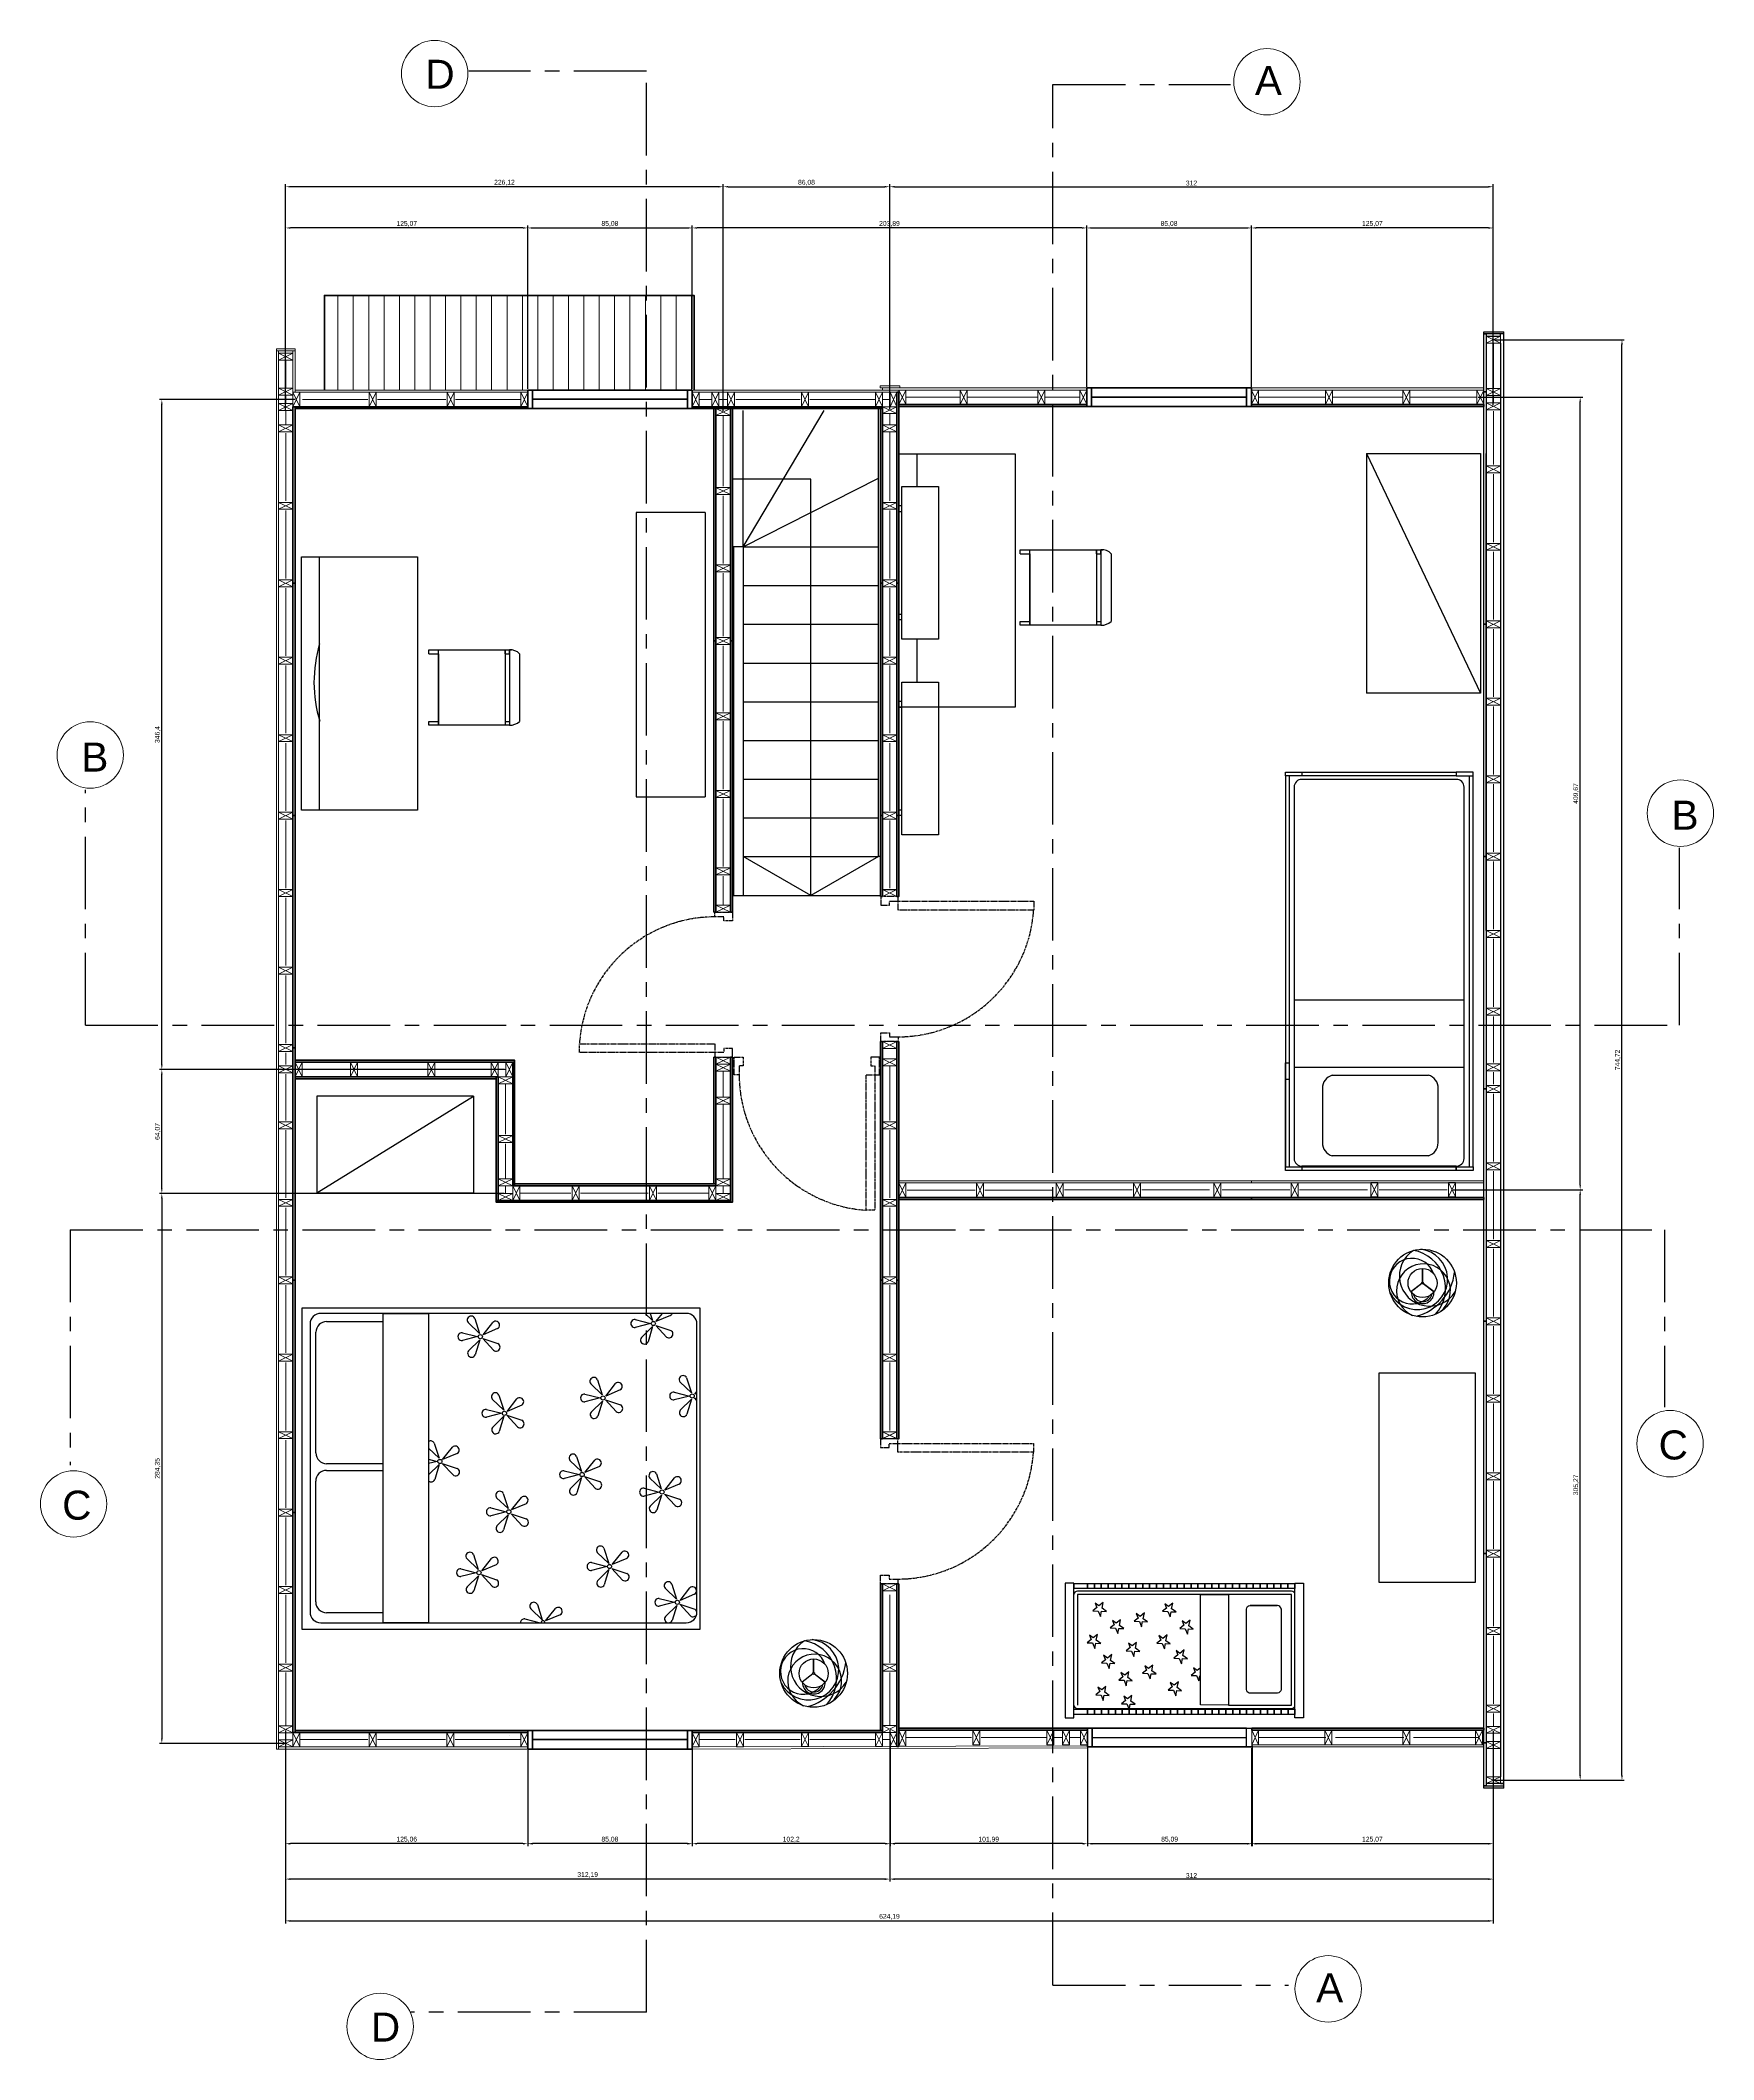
# Model space of a CAD drawing. Header units: millimetres. Extents: x -590 to 14421, y -527 to 4753.
# Drawn here: x 2055 to 2919, y 665 to 1709 of the extents above; entities that cross this region are included whole.
import ezdxf

# ---------------------------------------------------------------- set-up
doc = ezdxf.new("R2010")
doc.units = ezdxf.units.MM
doc.linetypes.add('CENTER', pattern=[2, 1.25, -0.25, 0.25, -0.25])
for name, color, linetype, lineweight in [('A-ANNO-SYMB', 3, 'Continuous', 18), ('A-DETL-MBND', 3, 'Continuous', 18), ('A-DETL-MCUT', 4, 'Continuous', 25), ('A-DOOR-FULL', 4, 'Continuous', 25), ('A-ELEV-MBE1', 7, 'Continuous', 35), ('A-ELEV-MBE2', 4, 'Continuous', 25), ('A-FLOR-PATT', 8, 'Continuous', 18), ('A-FURN', 8, 'Continuous', 18), ('A-SECT-MCUT', 7, 'Continuous', 35), ('A-WALL-PATT', 8, 'Continuous', 18), ('A-WALL-STUD', 3, 'Continuous', 18)]:
    doc.layers.add(name, color=color, linetype=linetype, lineweight=lineweight)
doc.layers.add('ARREDI_attrezzature', color=175, linetype='Continuous')
doc.layers.add('simona arzu', color=6, linetype='Continuous')
doc.styles.get("Standard").update_dxf_attribs({"font": 'Arial.ttf'})
doc.dimstyles.new('ISO-25', dxfattribs={"dimtxt": 2.5, "dimasz": 2.5, "dimexe": 1.25, "dimexo": 0.625, "dimtad": 1, "dimtxsty": 'Standard', "dimcen": 2.5, "dimadec": 0, "dimazin": 0, "dimtfac": 1, "dimtmove": 0, "dimatfit": 3, "dimfxl": 1, "dimarcsym": 0})

# ---------------------------------------------------------------- blocks, each defined once
blk = doc.blocks.new('*D40')
at = {"color": 0, "lineweight": -2, "transparency": 16777216}
for p, q in [((2181.3, 835.4), (2181.3, 757.3)), ((2493.5, 835.6), (2493.5, 757.3)), ((2491, 758.6), (2183.8, 758.6))]:
    blk.add_line(p, q, dxfattribs=at)
at = {"color": 0, "transparency": 16777216}
for points in [[(2183.8, 759), (2183.8, 758.1), (2181.3, 758.6)], [(2491, 759), (2491, 758.1), (2493.5, 758.6)]]:
    blk.add_solid(points, dxfattribs=at)
at = {"color": 0, "transparency": 16777216, "insert": (2337.4, 760.7), "char_height": 2.5, "attachment_point": 5}
blk.add_mtext('312,19', dxfattribs=at)
blk = doc.blocks.new('*D41')
at = {"color": 0, "lineweight": -2, "transparency": 16777216}
for p, q in [((2181.3, 828.1), (2181.3, 735.7)), ((2805.5, 827.2), (2805.5, 735.7)), ((2183.8, 737), (2803, 737))]:
    blk.add_line(p, q, dxfattribs=at)
at = {"color": 0, "transparency": 16777216}
for points in [[(2183.8, 737.4), (2183.8, 736.5), (2181.3, 737)], [(2803, 737.4), (2803, 736.5), (2805.5, 737)]]:
    blk.add_solid(points, dxfattribs=at)
at = {"color": 0, "transparency": 16777216, "insert": (2493.4, 739.1), "char_height": 2.5, "attachment_point": 5}
blk.add_mtext('624,19', dxfattribs=at)
blk = doc.blocks.new('*D42')
at = {"color": 0, "lineweight": -2, "transparency": 16777216}
for p, q in [((2493.5, 835.6), (2493.5, 757.3)), ((2805.5, 835.1), (2805.5, 757.3)), ((2803, 758.6), (2496, 758.6))]:
    blk.add_line(p, q, dxfattribs=at)
at = {"color": 0, "transparency": 16777216}
for points in [[(2496, 759), (2496, 758.1), (2493.5, 758.6)], [(2803, 759), (2803, 758.1), (2805.5, 758.6)]]:
    blk.add_solid(points, dxfattribs=at)
at = {"color": 0, "transparency": 16777216, "insert": (2649.5, 760.4), "char_height": 2.5, "attachment_point": 5}
blk.add_mtext('312', dxfattribs=at)
blk = doc.blocks.new('*D43')
at = {"color": 0, "lineweight": -2, "transparency": 16777216}
for p, q in [((2181.3, 825.2), (2181.3, 775.6)), ((2306.4, 825.2), (2306.4, 775.6)), ((2303.9, 776.9), (2183.8, 776.9))]:
    blk.add_line(p, q, dxfattribs=at)
at = {"color": 0, "transparency": 16777216}
for points in [[(2183.8, 777.3), (2183.8, 776.4), (2181.3, 776.9)], [(2303.9, 777.3), (2303.9, 776.4), (2306.4, 776.9)]]:
    blk.add_solid(points, dxfattribs=at)
at = {"color": 0, "transparency": 16777216, "insert": (2243.9, 779), "char_height": 2.5, "attachment_point": 5}
blk.add_mtext('125,06', dxfattribs=at)
blk = doc.blocks.new('*D44')
at = {"color": 0, "lineweight": -2, "transparency": 16777216}
for p, q in [((2306.4, 825.2), (2306.4, 775.6)), ((2391.5, 825.2), (2391.5, 775.6)), ((2389, 776.9), (2308.9, 776.9))]:
    blk.add_line(p, q, dxfattribs=at)
at = {"color": 0, "transparency": 16777216}
for points in [[(2308.9, 777.3), (2308.9, 776.4), (2306.4, 776.9)], [(2389, 777.3), (2389, 776.4), (2391.5, 776.9)]]:
    blk.add_solid(points, dxfattribs=at)
at = {"color": 0, "transparency": 16777216, "insert": (2348.9, 779), "char_height": 2.5, "attachment_point": 5}
blk.add_mtext('85,08', dxfattribs=at)
blk = doc.blocks.new('*D45')
at = {"color": 0, "lineweight": -2, "transparency": 16777216}
for p, q in [((2391.5, 830.1), (2391.5, 775.6)), ((2493.7, 830.1), (2493.7, 775.6)), ((2491.2, 776.9), (2394, 776.9))]:
    blk.add_line(p, q, dxfattribs=at)
at = {"color": 0, "transparency": 16777216}
for points in [[(2394, 777.3), (2394, 776.4), (2391.5, 776.9)], [(2491.2, 777.3), (2491.2, 776.4), (2493.7, 776.9)]]:
    blk.add_solid(points, dxfattribs=at)
at = {"color": 0, "transparency": 16777216, "insert": (2442.6, 779), "char_height": 2.5, "attachment_point": 5}
blk.add_mtext('102,2', dxfattribs=at)
blk = doc.blocks.new('*D46')
at = {"color": 0, "lineweight": -2, "transparency": 16777216}
for p, q in [((2493.7, 826.6), (2493.7, 775.6)), ((2595.7, 826.9), (2595.7, 775.6)), ((2593.2, 776.9), (2496.2, 776.9))]:
    blk.add_line(p, q, dxfattribs=at)
at = {"color": 0, "transparency": 16777216}
for points in [[(2496.2, 777.3), (2496.2, 776.4), (2493.7, 776.9)], [(2593.2, 777.3), (2593.2, 776.4), (2595.7, 776.9)]]:
    blk.add_solid(points, dxfattribs=at)
at = {"color": 0, "transparency": 16777216, "insert": (2544.7, 779), "char_height": 2.5, "attachment_point": 5}
blk.add_mtext('101,99', dxfattribs=at)
blk = doc.blocks.new('*D47')
at = {"color": 0, "lineweight": -2, "transparency": 16777216}
for p, q in [((2595.7, 825.8), (2595.7, 775.6)), ((2680.8, 827.4), (2680.8, 775.6)), ((2598.2, 776.9), (2678.3, 776.9))]:
    blk.add_line(p, q, dxfattribs=at)
at = {"color": 0, "transparency": 16777216}
for points in [[(2598.2, 777.3), (2598.2, 776.4), (2595.7, 776.9)], [(2678.3, 777.3), (2678.3, 776.4), (2680.8, 776.9)]]:
    blk.add_solid(points, dxfattribs=at)
at = {"color": 0, "transparency": 16777216, "insert": (2638.2, 779), "char_height": 2.5, "attachment_point": 5}
blk.add_mtext('85,09', dxfattribs=at)
blk = doc.blocks.new('*D48')
at = {"color": 0, "lineweight": -2, "transparency": 16777216}
for p, q in [((2680.5, 826.3), (2680.5, 775.6)), ((2805.5, 827.2), (2805.5, 775.6)), ((2683, 776.9), (2803, 776.9))]:
    blk.add_line(p, q, dxfattribs=at)
at = {"color": 0, "transparency": 16777216}
for points in [[(2683, 777.3), (2683, 776.4), (2680.5, 776.9)], [(2803, 777.3), (2803, 776.4), (2805.5, 776.9)]]:
    blk.add_solid(points, dxfattribs=at)
at = {"color": 0, "transparency": 16777216, "insert": (2743, 779), "char_height": 2.5, "attachment_point": 5}
blk.add_mtext('125,07', dxfattribs=at)
blk = doc.blocks.new('*D49')
at = {"color": 0, "lineweight": -2, "transparency": 16777216}
for p, q in [((2806.2, 1554.4), (2873.2, 1554.4)), ((2872, 812.2), (2872, 1551.9)), ((2806.2, 809.7), (2873.2, 809.7))]:
    blk.add_line(p, q, dxfattribs=at)
at = {"color": 0, "transparency": 16777216}
for points in [[(2871.6, 1551.9), (2872.4, 1551.9), (2872, 1554.4)], [(2871.6, 812.2), (2872.4, 812.2), (2872, 809.7)]]:
    blk.add_solid(points, dxfattribs=at)
at = {"color": 0, "transparency": 16777216, "insert": (2869.9, 1182.1), "char_height": 2.5, "attachment_point": 5, "rotation": 90}
blk.add_mtext('744,72', dxfattribs=at)
blk = doc.blocks.new('*D50')
at = {"color": 0, "lineweight": -2, "transparency": 16777216}
for p, q in [((2784.7, 1115), (2851.7, 1115)), ((2850.4, 812.2), (2850.4, 1112.5)), ((2806.2, 809.7), (2851.7, 809.7))]:
    blk.add_line(p, q, dxfattribs=at)
at = {"color": 0, "transparency": 16777216}
for points in [[(2850, 1112.5), (2850.8, 1112.5), (2850.4, 1115)], [(2850, 812.2), (2850.8, 812.2), (2850.4, 809.7)]]:
    blk.add_solid(points, dxfattribs=at)
at = {"color": 0, "transparency": 16777216, "insert": (2848.3, 962.4), "char_height": 2.5, "attachment_point": 5, "rotation": 90}
blk.add_mtext('305,27', dxfattribs=at)
blk = doc.blocks.new('*D51')
at = {"color": 0, "lineweight": -2, "transparency": 16777216}
for p, q in [((2797.6, 1524.7), (2851.7, 1524.7)), ((2850.4, 1117.5), (2850.4, 1522.2)), ((2784.7, 1115), (2851.7, 1115))]:
    blk.add_line(p, q, dxfattribs=at)
at = {"color": 0, "transparency": 16777216}
for points in [[(2850, 1522.2), (2850.8, 1522.2), (2850.4, 1524.7)], [(2850, 1117.5), (2850.8, 1117.5), (2850.4, 1115)]]:
    blk.add_solid(points, dxfattribs=at)
at = {"color": 0, "transparency": 16777216, "insert": (2848.3, 1319.8), "char_height": 2.5, "attachment_point": 5, "rotation": 90}
blk.add_mtext('409,67', dxfattribs=at)
blk = doc.blocks.new('*D53')
at = {"color": 0, "lineweight": -2, "transparency": 16777216}
for p, q in [((2181.3, 1517.6), (2181.3, 1634.8)), ((2405, 1633.5), (2183.8, 1633.5)), ((2407.5, 1517.6), (2407.5, 1634.8))]:
    blk.add_line(p, q, dxfattribs=at)
at = {"color": 0, "transparency": 16777216}
for points in [[(2183.8, 1633.9), (2183.8, 1633.1), (2181.3, 1633.5)], [(2405, 1633.9), (2405, 1633.1), (2407.5, 1633.5)]]:
    blk.add_solid(points, dxfattribs=at)
at = {"color": 0, "transparency": 16777216, "insert": (2294.4, 1635.6), "char_height": 2.5, "attachment_point": 5}
blk.add_mtext('226,12', dxfattribs=at)
blk = doc.blocks.new('*D54')
at = {"color": 0, "lineweight": -2, "transparency": 16777216}
for p, q in [((2407.5, 1517.6), (2407.5, 1634.8)), ((2410, 1633.5), (2491, 1633.5)), ((2493.5, 1518.6), (2493.5, 1634.8))]:
    blk.add_line(p, q, dxfattribs=at)
at = {"color": 0, "transparency": 16777216}
for points in [[(2410, 1633.9), (2410, 1633.1), (2407.5, 1633.5)], [(2491, 1633.9), (2491, 1633.1), (2493.5, 1633.5)]]:
    blk.add_solid(points, dxfattribs=at)
at = {"color": 0, "transparency": 16777216, "insert": (2450.5, 1635.6), "char_height": 2.5, "attachment_point": 5}
blk.add_mtext('86,08', dxfattribs=at)
blk = doc.blocks.new('*D55')
at = {"color": 0, "lineweight": -2, "transparency": 16777216}
for p, q in [((2493.5, 1518.6), (2493.5, 1634.8)), ((2496, 1633.5), (2803, 1633.5)), ((2805.5, 1520.5), (2805.5, 1634.8))]:
    blk.add_line(p, q, dxfattribs=at)
at = {"color": 0, "transparency": 16777216}
for points in [[(2496, 1633.9), (2496, 1633.1), (2493.5, 1633.5)], [(2803, 1633.9), (2803, 1633.1), (2805.5, 1633.5)]]:
    blk.add_solid(points, dxfattribs=at)
at = {"color": 0, "transparency": 16777216, "insert": (2649.5, 1635.4), "char_height": 2.5, "attachment_point": 5}
blk.add_mtext('312', dxfattribs=at)
blk = doc.blocks.new('*D57')
at = {"color": 0, "lineweight": -2, "transparency": 16777216}
for p, q in [((2306.4, 1529), (2306.4, 1613.4)), ((2308.9, 1612.2), (2389, 1612.2)), ((2391.5, 1529), (2391.5, 1613.4))]:
    blk.add_line(p, q, dxfattribs=at)
at = {"color": 0, "transparency": 16777216}
for points in [[(2308.9, 1612.6), (2308.9, 1611.8), (2306.4, 1612.2)], [(2389, 1612.6), (2389, 1611.8), (2391.5, 1612.2)]]:
    blk.add_solid(points, dxfattribs=at)
at = {"color": 0, "transparency": 16777216, "insert": (2348.9, 1614.3), "char_height": 2.5, "attachment_point": 5}
blk.add_mtext('85,08', dxfattribs=at)
blk = doc.blocks.new('*D58')
at = {"color": 0, "lineweight": -2, "transparency": 16777216}
for p, q in [((2181.3, 1528.1), (2181.3, 1613.4)), ((2303.9, 1612.2), (2183.8, 1612.2)), ((2306.4, 1529), (2306.4, 1613.4))]:
    blk.add_line(p, q, dxfattribs=at)
at = {"color": 0, "transparency": 16777216}
for points in [[(2183.8, 1612.6), (2183.8, 1611.8), (2181.3, 1612.2)], [(2303.9, 1612.6), (2303.9, 1611.8), (2306.4, 1612.2)]]:
    blk.add_solid(points, dxfattribs=at)
at = {"color": 0, "transparency": 16777216, "insert": (2243.9, 1614.3), "char_height": 2.5, "attachment_point": 5}
blk.add_mtext('125,07', dxfattribs=at)
blk = doc.blocks.new('*D59')
at = {"color": 0, "lineweight": -2, "transparency": 16777216}
for p, q in [((2391.5, 1529), (2391.5, 1613.4)), ((2592.9, 1612.2), (2394, 1612.2)), ((2595.4, 1530.1), (2595.4, 1613.4))]:
    blk.add_line(p, q, dxfattribs=at)
at = {"color": 0, "transparency": 16777216}
for points in [[(2394, 1612.6), (2394, 1611.8), (2391.5, 1612.2)], [(2592.9, 1612.6), (2592.9, 1611.8), (2595.4, 1612.2)]]:
    blk.add_solid(points, dxfattribs=at)
at = {"color": 0, "transparency": 16777216, "insert": (2493.4, 1614.3), "char_height": 2.5, "attachment_point": 5}
blk.add_mtext('203,89', dxfattribs=at)
blk = doc.blocks.new('*D60')
at = {"color": 0, "lineweight": -2, "transparency": 16777216}
for p, q in [((2595.4, 1530.1), (2595.4, 1613.4)), ((2597.9, 1612.2), (2678, 1612.2)), ((2680.5, 1530.1), (2680.5, 1613.4))]:
    blk.add_line(p, q, dxfattribs=at)
at = {"color": 0, "transparency": 16777216}
for points in [[(2597.9, 1612.6), (2597.9, 1611.8), (2595.4, 1612.2)], [(2678, 1612.6), (2678, 1611.8), (2680.5, 1612.2)]]:
    blk.add_solid(points, dxfattribs=at)
at = {"color": 0, "transparency": 16777216, "insert": (2637.9, 1614.3), "char_height": 2.5, "attachment_point": 5}
blk.add_mtext('85,08', dxfattribs=at)
blk = doc.blocks.new('*D61')
at = {"color": 0, "lineweight": -2, "transparency": 16777216}
for p, q in [((2680.5, 1530.1), (2680.5, 1613.4)), ((2803, 1612.2), (2683, 1612.2)), ((2805.5, 1530.1), (2805.5, 1613.4))]:
    blk.add_line(p, q, dxfattribs=at)
at = {"color": 0, "transparency": 16777216}
for points in [[(2683, 1612.6), (2683, 1611.8), (2680.5, 1612.2)], [(2803, 1612.6), (2803, 1611.8), (2805.5, 1612.2)]]:
    blk.add_solid(points, dxfattribs=at)
at = {"color": 0, "transparency": 16777216, "insert": (2743, 1614.3), "char_height": 2.5, "attachment_point": 5}
blk.add_mtext('125,07', dxfattribs=at)
blk = doc.blocks.new('*D62')
at = {"color": 0, "lineweight": -2, "transparency": 16777216}
for p, q in [((2186.3, 1523.5), (2116.1, 1523.5)), ((2117.3, 1179.6), (2117.3, 1521)), ((2187.5, 1177.1), (2116.1, 1177.1))]:
    blk.add_line(p, q, dxfattribs=at)
at = {"color": 0, "transparency": 16777216}
for points in [[(2116.9, 1521), (2117.7, 1521), (2117.3, 1523.5)], [(2116.9, 1179.6), (2117.7, 1179.6), (2117.3, 1177.1)]]:
    blk.add_solid(points, dxfattribs=at)
at = {"color": 0, "transparency": 16777216, "insert": (2115.2, 1350.3), "char_height": 2.5, "attachment_point": 5, "rotation": 90}
blk.add_mtext('346,4', dxfattribs=at)
blk = doc.blocks.new('*D64')
at = {"color": 0, "lineweight": -2, "transparency": 16777216}
for p, q in [((2294.4, 1177.1), (2116.1, 1177.1)), ((2117.3, 1115.6), (2117.3, 1174.6)), ((2294.3, 1113.1), (2116.1, 1113.1))]:
    blk.add_line(p, q, dxfattribs=at)
at = {"color": 0, "transparency": 16777216}
for points in [[(2116.9, 1174.6), (2117.7, 1174.6), (2117.3, 1177.1)], [(2116.9, 1115.6), (2117.7, 1115.6), (2117.3, 1113.1)]]:
    blk.add_solid(points, dxfattribs=at)
at = {"color": 0, "transparency": 16777216, "insert": (2115.2, 1145.1), "char_height": 2.5, "attachment_point": 5, "rotation": 90}
blk.add_mtext('64,07', dxfattribs=at)
blk = doc.blocks.new('*D65')
at = {"color": 0, "lineweight": -2, "transparency": 16777216}
for p, q in [((2180.7, 1113.1), (2116.1, 1113.1)), ((2117.3, 1110.6), (2117.3, 831.2)), ((2180.7, 828.7), (2116.1, 828.7))]:
    blk.add_line(p, q, dxfattribs=at)
at = {"color": 0, "transparency": 16777216}
for points in [[(2116.9, 1110.6), (2117.7, 1110.6), (2117.3, 1113.1)], [(2116.9, 831.2), (2117.7, 831.2), (2117.3, 828.7)]]:
    blk.add_solid(points, dxfattribs=at)
at = {"color": 0, "transparency": 16777216, "insert": (2115.2, 970.9), "char_height": 2.5, "attachment_point": 5, "rotation": 90}
blk.add_mtext('284,35', dxfattribs=at)

msp = doc.modelspace()

# ---------------------------------------------------------------- hatches: boundary and pattern name
at = {"layer": 'A-FLOR-PATT'}
h = msp.add_hatch(dxfattribs=at)
h.set_pattern_fill('LINE', color=0, scale=2.502421, angle=90, style=0)
h.set_pattern_definition([(90, (-43611.568, -3502.418), (-7.9451858, 5e-16), [])])
h.paths.add_polyline_path([(2392.388, 1577.349), (2201.352, 1577.349), (2201.352, 1549.722), (2392.388, 1549.722)])
h.paths.add_polyline_path([(2392.388, 1549.722), (2201.352, 1549.722), (2201.352, 1528.403), (2306.404, 1528.403), (2308.906, 1528.403), (2308.907, 1528.403), (2388.983, 1528.403), (2391.486, 1528.403), (2391.486, 1528.403), (2392.388, 1528.403)])

# ---------------------------------------------------------------- linework, layer by layer
at = {"color": 3, "linetype": 'CENTER', "ltscale": 30}
for p, q in [((2367.819, 1693.304), (2276.057, 1693.304)), ((2367.819, 689.735), (2367.819, 1693.304)), ((2577.819, 703.751), (2577.819, 1686.405)), ((2577.819, 1686.405), (2669.581, 1686.405)), ((2077.819, 1200), (2077.819, 1321.762)), ((2901.762, 1200), (2901.762, 1291.762)), ((2077.819, 1200), (2901.762, 1200)), ((2070, 1094.295), (2893.943, 1094.295)), ((2070, 1094.295), (2070, 972.533)), ((2893.943, 1094.295), (2893.943, 1002.533)), ((2577.819, 703.751), (2699.581, 703.751)), ((2367.819, 689.735), (2246.057, 689.735))]:
    msp.add_line(p, q, dxfattribs=at)
at = {"color": 0}
for p, q in [((2809.284, 1556.241), (2809.284, 1557.442)), ((2810.951, 805.617), (2810.951, 1558.543)), ((2739.931, 1495.627), (2798.931, 1371.606)), ((2698.069, 1328.893), (2698.069, 1330.893)), ((2698.069, 1330.893), (2786.361, 1330.893)), ((2786.361, 1328.893), (2698.069, 1328.893)), ((2698.069, 1328.893), (2698.069, 1126.893)), ((2700.069, 1328.893), (2700.069, 1126.893)), ((2706.555, 1330.893), (2706.555, 1328.893)), ((2786.361, 1327.14), (2706.555, 1327.14)), ((2795.069, 1330.893), (2786.361, 1330.893)), ((2786.361, 1330.893), (2786.361, 1328.893)), ((2786.361, 1328.893), (2795.069, 1328.893)), ((2793.069, 1328.893), (2793.069, 1126.893)), ((2795.069, 1328.893), (2795.069, 1330.893)), ((2795.069, 1126.893), (2795.069, 1328.893)), ((2702.555, 1323.14), (2702.555, 1131.14)), ((2790.361, 1131.14), (2790.361, 1323.14)), ((2489.781, 1270.153), (2497.288, 1270.153)), ((2702.555, 1213.104), (2790.361, 1213.104)), ((2698.069, 1126.893), (2698.069, 1180.601)), ((2698.069, 1180.601), (2700.069, 1180.601)), ((2700.069, 1180.601), (2700.069, 1171.893)), ((2700.069, 1171.893), (2698.069, 1171.893)), ((2698.069, 1171.893), (2698.069, 1126.893)), ((2790.361, 1178.195), (2702.555, 1178.195)), ((2278.404, 1163.32), (2197.404, 1163.32)), ((2197.404, 1163.32), (2197.404, 1113.32)), ((2197.404, 1113.32), (2278.404, 1163.32)), ((2278.404, 1163.32), (2278.404, 1113.32)), ((2717.187, 1167.43), (2717.187, 1139.267)), ((2776.993, 1139.267), (2776.993, 1167.43)), ((2698.069, 1124.893), (2698.069, 1126.893)), ((2698.069, 1126.893), (2706.555, 1126.893)), ((2795.069, 1124.893), (2698.069, 1124.893)), ((2786.361, 1127.14), (2706.555, 1127.14)), ((2706.555, 1126.893), (2706.555, 1124.893)), ((2706.555, 1126.893), (2795.069, 1126.893)), ((2786.361, 1126.893), (2786.361, 1124.893)), ((2786.361, 1124.893), (2786.361, 1126.893)), ((2795.069, 1124.893), (2786.361, 1124.893)), ((2795.069, 1126.893), (2795.069, 1124.893)), ((2197.404, 1113.32), (2278.404, 1113.32)), ((2600.607, 898.935), (2598.561, 897.282)), ((2601.644, 899.773), (2599.69, 901.188)), ((2599.69, 901.188), (2600.607, 898.935)), ((2603.85, 901.555), (2601.644, 899.773)), ((2603.279, 898.588), (2603.85, 901.555)), ((2605.541, 896.95), (2603.279, 898.588)), ((2636.575, 898.684), (2634.529, 897.031)), ((2637.611, 899.521), (2635.658, 900.936)), ((2635.658, 900.936), (2636.575, 898.684)), ((2639.818, 901.304), (2637.611, 899.521)), ((2639.247, 898.337), (2639.818, 901.304)), ((2641.509, 896.699), (2639.247, 898.337)), ((2677.918, 875.598), (2677.918, 898.186)), ((2598.561, 897.282), (2601.333, 897.15)), ((2601.333, 897.15), (2602.467, 894.366)), ((2602.467, 894.366), (2602.987, 897.072)), ((2602.987, 897.072), (2605.541, 896.95)), ((2609.551, 890.053), (2607.505, 888.4)), ((2607.505, 888.4), (2610.278, 888.268)), ((2610.588, 890.89), (2608.635, 892.305)), ((2608.635, 892.305), (2609.551, 890.053)), ((2610.278, 888.268), (2611.411, 885.484)), ((2612.795, 892.673), (2610.588, 890.89)), ((2611.411, 885.484), (2611.932, 888.189)), ((2611.932, 888.189), (2614.486, 888.067)), ((2612.224, 889.706), (2612.795, 892.673)), ((2614.486, 888.067), (2612.224, 889.706)), ((2621.884, 893.558), (2619.838, 891.905)), ((2619.838, 891.905), (2622.611, 891.773)), ((2622.921, 894.396), (2620.968, 895.81)), ((2620.968, 895.81), (2621.884, 893.558)), ((2622.611, 891.773), (2623.744, 888.989)), ((2625.128, 896.178), (2622.921, 894.396)), ((2623.744, 888.989), (2624.265, 891.694)), ((2624.265, 891.694), (2626.819, 891.573)), ((2624.557, 893.211), (2625.128, 896.178)), ((2626.819, 891.573), (2624.557, 893.211)), ((2634.529, 897.031), (2637.301, 896.899)), ((2637.301, 896.899), (2638.435, 894.115)), ((2638.435, 894.115), (2638.955, 896.82)), ((2638.955, 896.82), (2641.509, 896.699)), ((2645.519, 889.801), (2643.473, 888.148)), ((2643.473, 888.148), (2646.246, 888.016)), ((2646.556, 890.639), (2644.603, 892.053)), ((2644.603, 892.053), (2645.519, 889.801)), ((2646.246, 888.016), (2647.379, 885.232)), ((2648.763, 892.421), (2646.556, 890.639)), ((2647.379, 885.232), (2647.9, 887.938)), ((2647.9, 887.938), (2650.454, 887.816)), ((2648.192, 889.454), (2648.763, 892.421)), ((2650.454, 887.816), (2648.192, 889.454)), ((2597.64, 882.442), (2595.594, 880.789)), ((2595.594, 880.789), (2598.367, 880.657)), ((2598.677, 883.279), (2596.724, 884.694)), ((2596.724, 884.694), (2597.64, 882.442)), ((2598.367, 880.657), (2599.5, 877.873)), ((2600.884, 885.062), (2598.677, 883.279)), ((2599.5, 877.873), (2600.021, 880.578)), ((2600.021, 880.578), (2602.575, 880.457)), ((2600.313, 882.095), (2600.884, 885.062)), ((2602.575, 880.457), (2600.313, 882.095)), ((2617.82, 878.268), (2615.774, 876.615)), ((2618.857, 879.105), (2616.903, 880.52)), ((2616.903, 880.52), (2617.82, 878.268)), ((2621.063, 880.888), (2618.857, 879.105)), ((2620.492, 877.921), (2621.063, 880.888)), ((2622.754, 876.282), (2620.492, 877.921)), ((2633.608, 882.19), (2631.562, 880.538)), ((2631.562, 880.538), (2634.335, 880.406)), ((2634.645, 883.028), (2632.692, 884.443)), ((2632.692, 884.443), (2633.608, 882.19)), ((2634.335, 880.406), (2635.468, 877.621)), ((2636.852, 884.81), (2634.645, 883.028)), ((2635.468, 877.621), (2635.989, 880.327)), ((2635.989, 880.327), (2638.543, 880.205)), ((2636.281, 881.843), (2636.852, 884.81)), ((2638.543, 880.205), (2636.281, 881.843)), ((2645.675, 877.072), (2643.469, 875.29)), ((2645.104, 874.105), (2645.675, 877.072)), ((2605.012, 872.013), (2602.966, 870.36)), ((2602.966, 870.36), (2605.738, 870.228)), ((2606.049, 872.85), (2604.095, 874.265)), ((2604.095, 874.265), (2605.012, 872.013)), ((2605.738, 870.228), (2606.872, 867.444)), ((2608.255, 874.633), (2606.049, 872.85)), ((2606.872, 867.444), (2607.392, 870.149)), ((2607.392, 870.149), (2609.946, 870.028)), ((2607.684, 871.666), (2608.255, 874.633)), ((2609.946, 870.028), (2607.684, 871.666)), ((2615.774, 876.615), (2618.547, 876.483)), ((2618.547, 876.483), (2619.68, 873.699)), ((2619.68, 873.699), (2620.2, 876.404)), ((2620.2, 876.404), (2622.754, 876.282)), ((2626.289, 866.636), (2624.243, 864.983)), ((2627.326, 867.473), (2625.373, 868.888)), ((2625.373, 868.888), (2626.289, 866.636)), ((2629.533, 869.256), (2627.326, 867.473)), ((2628.962, 866.288), (2629.533, 869.256)), ((2642.432, 874.452), (2640.386, 872.799)), ((2640.386, 872.799), (2643.158, 872.667)), ((2643.469, 875.29), (2641.515, 876.704)), ((2641.515, 876.704), (2642.432, 874.452)), ((2643.158, 872.667), (2644.292, 869.883)), ((2644.292, 869.883), (2644.812, 872.589)), ((2644.812, 872.589), (2647.366, 872.467)), ((2647.366, 872.467), (2645.104, 874.105)), ((2652.413, 866.407), (2650.46, 867.822)), ((2650.46, 867.822), (2651.376, 865.57)), ((2654.106, 867.774), (2652.413, 866.407)), ((2603.082, 856.357), (2601.129, 857.772)), ((2601.129, 857.772), (2602.045, 855.519)), ((2605.289, 858.139), (2603.082, 856.357)), ((2604.718, 855.172), (2605.289, 858.139)), ((2613.956, 863.13), (2611.91, 861.477)), ((2611.91, 861.477), (2614.683, 861.345)), ((2614.993, 863.968), (2613.04, 865.382)), ((2613.04, 865.382), (2613.956, 863.13)), ((2614.683, 861.345), (2615.816, 858.561)), ((2617.2, 865.75), (2614.993, 863.968)), ((2615.816, 858.561), (2616.337, 861.267)), ((2616.337, 861.267), (2618.891, 861.145)), ((2616.629, 862.783), (2617.2, 865.75)), ((2618.891, 861.145), (2616.629, 862.783)), ((2624.243, 864.983), (2627.016, 864.851)), ((2627.016, 864.851), (2628.149, 862.066)), ((2628.149, 862.066), (2628.67, 864.772)), ((2628.67, 864.772), (2631.224, 864.65)), ((2631.224, 864.65), (2628.962, 866.288)), ((2639.465, 857.959), (2637.419, 856.306)), ((2637.419, 856.306), (2640.192, 856.174)), ((2640.502, 858.796), (2638.549, 860.211)), ((2638.549, 860.211), (2639.465, 857.959)), ((2640.192, 856.174), (2641.325, 853.39)), ((2642.709, 860.579), (2640.502, 858.796)), ((2641.325, 853.39), (2641.846, 856.095)), ((2641.846, 856.095), (2644.4, 855.973)), ((2642.138, 857.612), (2642.709, 860.579)), ((2644.4, 855.973), (2642.138, 857.612)), ((2651.376, 865.57), (2649.33, 863.917)), ((2649.33, 863.917), (2652.103, 863.785)), ((2652.103, 863.785), (2653.236, 861)), ((2653.236, 861), (2653.757, 863.706)), ((2653.757, 863.706), (2654.106, 863.689)), ((2654.049, 865.223), (2654.106, 865.519)), ((2654.106, 865.181), (2654.049, 865.223)), ((2602.045, 855.519), (2599.999, 853.867)), ((2599.999, 853.867), (2602.772, 853.734)), ((2602.772, 853.734), (2603.905, 850.95)), ((2603.905, 850.95), (2604.426, 853.656)), ((2604.426, 853.656), (2606.98, 853.534)), ((2606.98, 853.534), (2604.718, 855.172)), ((2615.438, 850.919), (2613.392, 849.266)), ((2613.392, 849.266), (2616.165, 849.134)), ((2616.475, 851.756), (2614.521, 853.171)), ((2614.521, 853.171), (2615.438, 850.919)), ((2616.165, 849.134), (2617.12, 846.786)), ((2618.682, 853.539), (2616.475, 851.756)), ((2617.382, 846.786), (2617.819, 849.055)), ((2617.819, 849.055), (2620.372, 848.933)), ((2618.111, 850.572), (2618.682, 853.539)), ((2620.372, 848.933), (2618.111, 850.572)), ((2677.734, 836.54), (2677.734, 826.93)), ((2677.957, 836.545), (2680.764, 836.546)), ((2595.677, 826.936), (2680.757, 826.936)), ((2598.179, 831.78), (2677.734, 831.78)), ((2680.459, 826.936), (2677.956, 826.936)), ((2680.771, 828.038), (2680.757, 826.936)), ((2809.284, 807.919), (2810.951, 807.919))]:
    msp.add_line(p, q, dxfattribs=at)
for p, q in [((2498.289, 1364.476), (2498.289, 1495.476)), ((2498.289, 1495.476), (2558.289, 1495.476)), ((2507.715, 1478.545), (2507.715, 1495.476)), ((2558.289, 1495.476), (2558.289, 1364.476)), ((2739.931, 1495.627), (2739.931, 1371.606)), ((2739.931, 1495.627), (2798.931, 1495.627)), ((2798.931, 1495.627), (2798.931, 1371.606)), ((2499.788, 1478.545), (2518.788, 1478.545)), ((2499.788, 1399.545), (2499.788, 1478.545)), ((2518.788, 1478.545), (2518.788, 1399.545)), ((2398.12, 1465.019), (2362.406, 1465.019)), ((2362.406, 1465.019), (2362.406, 1318.019)), ((2398.12, 1465.019), (2398.12, 1318.019)), ((2499.788, 1468.545), (2498.288, 1468.545)), ((2498.288, 1468.545), (2498.288, 1465.545)), ((2498.288, 1465.545), (2499.788, 1465.545)), ((2189.45, 1311.161), (2189.45, 1442.161)), ((2189.45, 1442.161), (2249.45, 1442.161)), ((2198.877, 1311.161), (2198.877, 1442.161)), ((2249.45, 1442.161), (2249.45, 1311.161)), ((2561.009, 1445.786), (2603.718, 1445.786)), ((2561.009, 1443.786), (2561.009, 1445.786)), ((2561.009, 1443.786), (2566.026, 1443.787)), ((2566.026, 1406.786), (2566.026, 1445.786)), ((2566.026, 1443.787), (2566.026, 1406.786)), ((2600.489, 1443.793), (2600.489, 1445.786)), ((2600.489, 1445.786), (2600.489, 1406.786)), ((2600.489, 1443.793), (2602.682, 1443.793)), ((2602.682, 1443.793), (2602.682, 1445.786)), ((2602.682, 1445.786), (2602.682, 1406.786)), ((2608.009, 1443.794), (2608.009, 1408.794)), ((2498.288, 1409.545), (2498.288, 1412.545)), ((2498.288, 1412.545), (2499.788, 1412.545)), ((2499.788, 1409.545), (2498.288, 1409.545)), ((2518.788, 1399.545), (2499.788, 1399.545)), ((2507.715, 1377.39), (2507.715, 1399.545)), ((2507.715, 1396.511), (2507.715, 1399.545)), ((2561.009, 1408.786), (2566.026, 1408.787)), ((2561.009, 1406.786), (2561.009, 1408.786)), ((2602.682, 1406.786), (2561.009, 1406.786)), ((2600.489, 1408.793), (2602.682, 1408.793)), ((2255.247, 1394.068), (2297.957, 1394.068)), ((2255.247, 1392.068), (2255.247, 1394.068)), ((2255.247, 1392.068), (2260.265, 1392.069)), ((2260.265, 1355.068), (2260.265, 1394.068)), ((2260.265, 1392.069), (2260.265, 1355.068)), ((2294.728, 1392.074), (2294.728, 1394.068)), ((2294.728, 1394.068), (2294.728, 1355.068)), ((2294.728, 1392.074), (2296.921, 1392.075)), ((2296.921, 1392.075), (2296.921, 1394.068)), ((2296.921, 1394.068), (2296.921, 1355.068)), ((2302.247, 1392.076), (2302.247, 1357.076)), ((2198.877, 1343.196), (2198.877, 1383.196)), ((2499.789, 1377.39), (2518.789, 1377.39)), ((2499.789, 1298.39), (2499.789, 1377.39)), ((2518.789, 1377.39), (2518.789, 1298.39)), ((2798.931, 1371.606), (2739.931, 1371.606)), ((2499.789, 1367.39), (2498.289, 1367.39)), ((2498.289, 1367.39), (2498.289, 1364.39)), ((2558.289, 1364.476), (2498.289, 1364.476)), ((2498.289, 1364.39), (2499.789, 1364.39)), ((2255.247, 1357.068), (2260.265, 1357.069)), ((2255.247, 1355.068), (2255.247, 1357.068)), ((2296.921, 1355.068), (2255.247, 1355.068)), ((2294.728, 1357.074), (2296.921, 1357.075)), ((2362.406, 1318.019), (2398.12, 1318.019)), ((2249.45, 1311.161), (2189.45, 1311.161)), ((2498.289, 1308.39), (2498.289, 1311.39)), ((2498.289, 1311.39), (2499.789, 1311.39)), ((2499.789, 1308.39), (2498.289, 1308.39)), ((2518.789, 1298.39), (2499.789, 1298.39)), ((2722.187, 1174.191), (2771.993, 1174.191)), ((2771.993, 1132.505), (2722.187, 1132.505)), ((2787.396, 1114.986), (2798.304, 1114.986)), ((2798.304, 1114.986), (2798.304, 1114.986)), ((2798.304, 1114.986), (2800.576, 1114.986)), ((2768.472, 1066.502), (2762.924, 1062.224)), ((2768.526, 1066.422), (2762.983, 1062.147)), ((2768.911, 1067.241), (2768.911, 1074.241)), ((2769.011, 1067.231), (2769.011, 1074.241)), ((2769.307, 1066.435), (2774.85, 1062.161)), ((2769.382, 1066.573), (2774.943, 1062.284)), ((2395.585, 1053.749), (2189.585, 1053.749)), ((2189.585, 1053.749), (2189.585, 887.749)), ((2193.906, 1045.517), (2193.906, 896.414)), ((2388.323, 1051.066), (2199.489, 1051.066)), ((2231.625, 891.066), (2231.625, 1051.066)), ((2231.625, 1051.066), (2255.187, 1051.066)), ((2255.187, 1051.066), (2255.187, 891.066)), ((2281.565, 1040.654), (2275.644, 1046.285)), ((2279.082, 1048.439), (2281.565, 1040.654)), ((2283.338, 1040.008), (2288.417, 1046.409)), ((2362.005, 1047.83), (2369.92, 1045.801)), ((2369.92, 1045.801), (2362.005, 1043.773)), ((2365.171, 1038.498), (2370.994, 1044.231)), ((2370.943, 1047.445), (2367.135, 1051.066)), ((2370.994, 1044.231), (2368.646, 1036.404)), ((2369.788, 1051.066), (2370.943, 1047.445)), ((2372.57, 1044.805), (2380.321, 1042.216)), ((2378.12, 1038.808), (2372.57, 1044.805)), ((2372.717, 1046.799), (2376.102, 1051.066)), ((2380.248, 1049.968), (2372.717, 1046.799)), ((2393.906, 896.472), (2393.906, 1045.483)), ((2395.585, 887.749), (2395.585, 1053.749)), ((2272.627, 1041.039), (2280.542, 1039.01)), ((2280.542, 1039.01), (2272.627, 1036.982)), ((2275.793, 1031.707), (2281.616, 1037.44)), ((2281.616, 1037.44), (2279.268, 1029.613)), ((2283.192, 1038.014), (2290.942, 1035.425)), ((2288.742, 1032.016), (2283.192, 1038.014)), ((2290.87, 1043.177), (2283.338, 1040.008)), ((2344.964, 1008.963), (2339.043, 1014.594)), ((2342.481, 1016.748), (2344.964, 1008.963)), ((2346.738, 1008.317), (2351.816, 1014.718)), ((2391.039, 1009.946), (2385.118, 1015.577)), ((2388.557, 1017.73), (2391.039, 1009.946)), ((2746.288, 1020.088), (2746.288, 912.088)), ((2796.288, 1020.088), (2746.288, 1020.088)), ((2796.288, 912.088), (2796.288, 1020.088)), ((2294.01, 1001.04), (2288.089, 1006.671)), ((2291.527, 1008.825), (2294.01, 1001.04)), ((2295.783, 1000.394), (2300.862, 1006.795)), ((2303.315, 1003.563), (2295.783, 1000.394)), ((2336.026, 1009.348), (2343.941, 1007.319)), ((2343.941, 1007.319), (2336.026, 1005.29)), ((2339.192, 1000.016), (2345.015, 1005.748)), ((2345.015, 1005.748), (2342.667, 997.922)), ((2346.592, 1006.322), (2354.342, 1003.734)), ((2352.141, 1000.325), (2346.592, 1006.322)), ((2354.269, 1011.486), (2346.738, 1008.317)), ((2382.101, 1010.33), (2390.017, 1008.302)), ((2390.017, 1008.302), (2382.101, 1006.273)), ((2385.267, 1000.999), (2391.09, 1006.731)), ((2391.09, 1006.731), (2388.742, 998.905)), ((2392.667, 1007.305), (2393.906, 1006.891)), ((2393.906, 1005.966), (2392.667, 1007.305)), ((2392.813, 1009.3), (2393.906, 1010.678)), ((2393.906, 1009.76), (2392.813, 1009.3)), ((2285.072, 1001.425), (2292.987, 999.396)), ((2292.987, 999.396), (2285.072, 997.367)), ((2288.238, 992.093), (2294.061, 997.826)), ((2294.061, 997.826), (2291.713, 989.999)), ((2295.637, 998.4), (2303.387, 995.811)), ((2301.187, 992.402), (2295.637, 998.4)), ((2260.634, 976.139), (2255.187, 981.32)), ((2258.152, 983.924), (2260.634, 976.139)), ((2262.408, 975.493), (2267.487, 981.895)), ((2255.187, 975.63), (2259.612, 974.496)), ((2259.612, 974.496), (2255.187, 973.361)), ((2255.187, 967.512), (2260.685, 972.925)), ((2260.685, 972.925), (2258.338, 965.099)), ((2262.262, 973.499), (2270.012, 970.91)), ((2267.811, 967.502), (2262.262, 973.499)), ((2269.94, 978.663), (2262.408, 975.493)), ((2334.173, 969.348), (2328.252, 974.979)), ((2331.691, 977.133), (2334.173, 969.348)), ((2335.947, 968.702), (2341.026, 975.104)), ((2343.479, 971.872), (2335.947, 968.702)), ((2325.236, 969.733), (2333.151, 967.705)), ((2333.151, 967.705), (2325.236, 965.676)), ((2328.402, 960.402), (2334.224, 966.134)), ((2334.224, 966.134), (2331.877, 958.307)), ((2335.801, 966.708), (2343.551, 964.119)), ((2341.35, 960.711), (2335.801, 966.708)), ((2366.531, 960.678), (2374.446, 958.65)), ((2375.468, 960.294), (2369.547, 965.925)), ((2372.986, 968.078), (2375.468, 960.294)), ((2377.242, 959.648), (2382.321, 966.049)), ((2384.774, 962.817), (2377.242, 959.648)), ((2287.335, 950.492), (2295.25, 948.463)), ((2296.272, 950.107), (2290.351, 955.738)), ((2293.79, 957.892), (2296.272, 950.107)), ((2298.046, 949.461), (2303.125, 955.862)), ((2305.578, 952.63), (2298.046, 949.461)), ((2374.446, 958.65), (2366.531, 956.621)), ((2369.697, 951.347), (2375.519, 957.079)), ((2375.519, 957.079), (2373.172, 949.253)), ((2377.096, 957.653), (2384.846, 955.065)), ((2382.645, 951.656), (2377.096, 957.653)), ((2295.25, 948.463), (2287.335, 946.435)), ((2290.501, 941.16), (2296.323, 946.893)), ((2296.323, 946.893), (2293.976, 939.066)), ((2297.9, 947.467), (2305.65, 944.878)), ((2303.45, 941.469), (2297.9, 947.467)), ((2345.833, 929.596), (2348.315, 921.811)), ((2271.924, 918.995), (2279.839, 916.967)), ((2280.862, 918.611), (2274.941, 924.241)), ((2278.379, 926.395), (2280.862, 918.611)), ((2282.636, 917.965), (2287.714, 924.366)), ((2290.167, 921.134), (2282.636, 917.965)), ((2339.378, 922.196), (2347.293, 920.167)), ((2347.293, 920.167), (2339.378, 918.139)), ((2348.315, 921.811), (2342.394, 927.442)), ((2349.943, 919.171), (2357.693, 916.582)), ((2355.493, 913.173), (2349.943, 919.171)), ((2350.089, 921.165), (2355.168, 927.566)), ((2357.621, 924.334), (2350.089, 921.165)), ((2279.839, 916.967), (2271.924, 914.938)), ((2275.09, 909.664), (2280.913, 915.396)), ((2280.913, 915.396), (2278.565, 907.57)), ((2282.49, 915.97), (2290.24, 913.381)), ((2288.039, 909.973), (2282.49, 915.97)), ((2342.544, 912.864), (2348.366, 918.597)), ((2348.366, 918.597), (2346.019, 910.77)), ((2383.377, 903.321), (2377.456, 908.952)), ((2383.377, 903.321), (2377.456, 908.952)), ((2380.895, 911.106), (2383.377, 903.321)), ((2380.895, 911.106), (2383.377, 903.321)), ((2385.151, 902.676), (2390.23, 909.077)), ((2385.151, 902.676), (2390.23, 909.077)), ((2746.288, 912.088), (2796.288, 912.088)), ((2313.906, 892.694), (2307.985, 898.325)), ((2311.424, 900.479), (2313.906, 892.694)), ((2315.68, 892.048), (2320.758, 898.449)), ((2374.44, 903.706), (2382.355, 901.678)), ((2374.44, 903.706), (2382.355, 901.678)), ((2382.355, 901.678), (2374.44, 899.649)), ((2382.355, 901.678), (2374.44, 899.649)), ((2377.606, 894.375), (2383.428, 900.107)), ((2377.606, 894.375), (2383.428, 900.107)), ((2383.428, 900.107), (2381.081, 892.281)), ((2383.428, 900.107), (2381.081, 892.281)), ((2385.005, 900.681), (2392.755, 898.092)), ((2390.555, 894.684), (2385.005, 900.681)), ((2385.005, 900.681), (2392.755, 898.092)), ((2390.555, 894.684), (2385.005, 900.681)), ((2392.683, 905.845), (2385.151, 902.676)), ((2392.683, 905.845), (2385.151, 902.676)), ((2189.585, 887.749), (2395.585, 887.749)), ((2199.484, 891.066), (2388.327, 891.066)), ((2255.187, 891.066), (2231.625, 891.066)), ((2304.968, 893.079), (2312.884, 891.05)), ((2323.211, 895.217), (2315.68, 892.048)), ((2454.211, 865.438), (2454.211, 872.438)), ((2454.311, 865.428), (2454.311, 872.438)), ((2453.771, 864.699), (2448.223, 860.421)), ((2453.825, 864.619), (2448.282, 860.344)), ((2454.607, 864.632), (2460.15, 860.358)), ((2454.681, 864.769), (2460.243, 860.481))]:
    msp.add_line(p, q)
for points in [[(2198.877, 1357.143), (2198.877, 1397.143)], [(2202.499, 1046.853), (2231.625, 1046.853)], [(2196.916, 978.876), (2196.916, 1041.27)], [(2231.625, 973.293), (2202.499, 973.293)], [(2196.856, 901.871), (2196.856, 964.265)], [(2202.439, 969.848), (2231.625, 969.848)], [(2231.625, 896.288), (2202.439, 896.288)]]:
    msp.add_lwpolyline(points)
msp.add_lwpolyline([(2654.106, 905.713), (2668.611, 905.694), (2668.611, 848.571), (2654.106, 848.591)], close=True, dxfattribs=at)
for centre, radius in [((2768.911, 1066.741), 17.489), ((2768.911, 1066.741), 7.5), ((2768.911, 1066.741), 0.5), ((2371.317, 1045.817), 1.077), ((2281.939, 1039.026), 1.077), ((2345.338, 1007.335), 1.077), ((2391.414, 1008.317), 1.077), ((2294.384, 999.412), 1.077), ((2261.009, 974.511), 1.077), ((2334.548, 967.72), 1.077), ((2375.843, 958.666), 1.077), ((2296.647, 948.479), 1.077), ((2348.69, 920.183), 1.077), ((2281.237, 916.982), 1.077), ((2383.752, 901.693), 1.077), ((2383.752, 901.693), 1.077), ((2454.211, 864.938), 17.489), ((2454.211, 864.938), 7.5), ((2454.211, 864.938), 0.5)]:
    msp.add_circle(centre, radius)
for centre, radius, start, end in [((2603.2, 1439.054), 6.752, 44.591091, 94.397228), ((2602.682, 1414.854), 8.068, 270, 311.312261), ((2265.379, 1377.198), 69.428, 163.305692, 196.790188), ((2297.439, 1387.335), 6.752, 44.591091, 94.397228), ((2296.921, 1363.136), 8.068, 270, 311.312261), ((2724.258, 1167.43), 7.072, 107.035739, 180), ((2770.172, 1167.615), 6.823, 358.440243, 74.524019), ((2724.007, 1139.081), 6.823, 178.440243, 254.524019), ((2769.921, 1139.267), 7.072, 287.035739, 0), ((2763.555, 1067.735), 11.789, 18.422957, 320.552991), ((2766.228, 1068.66), 15.657, 205.599005, 83.26359), ((2769.415, 1062.75), 13.926, 308.489077, 245.904276), ((2772.551, 1070.407), 15.606, 122.442331, 327.969931), ((2760.83, 1063.932), 19.954, 318.161891, 80.168186), ((2758.877, 1075.545), 26.829, 284.493899, 352.977126), ((2769.004, 1061.928), 5.851, 179.928815, 2.276319), ((2769.004, 1061.928), 4.813, 193.454607, 348.750527), ((2199.432, 1045.541), 5.525, 89.406479, 180.245841), ((2202.499, 1041.27), 5.583, 90, 180), ((2277.225, 1047.582), 2.045, 24.761183, 219.363827), ((2289.85, 1044.951), 2.045, 299.894794, 134.497438), ((2361.745, 1045.801), 2.045, 82.698678, 277.301322), ((2379.229, 1051.742), 2.045, 299.894794, 340.715677), ((2388.323, 1045.483), 5.583, 0, 90), ((2272.367, 1039.01), 2.045, 82.698678, 277.301322), ((2290.06, 1033.58), 2.045, 229.852192, 64.454836), ((2366.774, 1037.229), 2.045, 141.626679, 336.229324), ((2379.439, 1040.371), 2.045, 229.852192, 64.454836), ((2277.396, 1030.438), 2.045, 141.626679, 336.229324), ((2340.624, 1015.891), 2.045, 24.761183, 219.363827), ((2353.25, 1013.259), 2.045, 299.894794, 134.497438), ((2386.699, 1016.874), 2.045, 24.761183, 219.363827), ((2289.67, 1007.968), 2.045, 24.761183, 219.363827), ((2302.296, 1005.336), 2.045, 299.894794, 134.497438), ((2335.766, 1007.319), 2.045, 82.698678, 277.301322), ((2353.46, 1001.888), 2.045, 229.852192, 64.454836), ((2381.841, 1008.302), 2.045, 82.698678, 277.301322), ((2284.812, 999.396), 2.045, 82.698678, 277.301322), ((2289.841, 990.823), 2.045, 141.626679, 336.229324), ((2302.506, 993.966), 2.045, 229.852192, 64.454836), ((2340.796, 998.746), 2.045, 141.626679, 336.229324), ((2386.871, 999.729), 2.045, 141.626679, 336.229324), ((2256.295, 983.068), 2.045, 24.761183, 122.803501), ((2268.92, 980.436), 2.045, 299.894794, 134.497438), ((2202.499, 978.876), 5.583, 180, 270), ((2269.13, 969.065), 2.045, 229.852192, 64.454836), ((2329.834, 976.277), 2.045, 24.761183, 219.363827), ((2342.459, 973.645), 2.045, 299.894794, 134.497438), ((2202.439, 964.265), 5.583, 90, 180), ((2256.466, 965.923), 2.045, 231.276499, 336.229324), ((2324.976, 967.705), 2.045, 82.698678, 277.301322), ((2330.005, 959.132), 2.045, 141.626679, 336.229324), ((2342.669, 962.274), 2.045, 229.852192, 64.454836), ((2366.271, 958.65), 2.045, 82.698678, 277.301322), ((2371.129, 967.222), 2.045, 24.761183, 219.363827), ((2383.754, 964.59), 2.045, 299.894794, 134.497438), ((2287.075, 948.463), 2.045, 82.698678, 277.301322), ((2291.933, 957.035), 2.045, 24.761183, 219.363827), ((2304.558, 954.403), 2.045, 299.894794, 134.497438), ((2371.3, 950.077), 2.045, 141.626679, 336.229324), ((2383.964, 953.219), 2.045, 229.852192, 64.454836), ((2292.104, 939.891), 2.045, 141.626679, 336.229324), ((2304.768, 943.033), 2.045, 229.852192, 64.454836), ((2343.976, 928.739), 2.045, 24.761183, 219.363827), ((2271.664, 916.967), 2.045, 82.698678, 277.301322), ((2276.522, 925.539), 2.045, 24.761183, 219.363827), ((2289.148, 922.907), 2.045, 299.894794, 134.497438), ((2339.118, 920.167), 2.045, 82.698678, 277.301322), ((2356.601, 926.107), 2.045, 299.894794, 134.497438), ((2276.694, 908.394), 2.045, 141.626679, 336.229324), ((2289.358, 911.536), 2.045, 229.852192, 64.454836), ((2344.147, 911.595), 2.045, 141.626679, 336.229324), ((2356.811, 914.737), 2.045, 229.852192, 64.454836), ((2379.038, 910.25), 2.045, 24.761183, 219.363827), ((2379.038, 910.25), 2.045, 24.761183, 219.363827), ((2391.663, 907.618), 2.045, 299.894794, 134.497438), ((2391.663, 907.618), 2.045, 299.894794, 134.497438), ((2202.439, 901.871), 5.583, 180, 270), ((2309.566, 899.622), 2.045, 24.761183, 219.363827), ((2322.192, 896.991), 2.045, 299.894794, 134.497438), ((2374.18, 901.678), 2.045, 82.698678, 277.301322), ((2374.18, 901.678), 2.045, 82.698678, 277.301322), ((2391.873, 896.247), 2.045, 6.853561, 64.454836), ((2199.484, 896.649), 5.583, 180, 270), ((2304.708, 891.05), 2.045, 82.698678, 179.560226), ((2314.281, 891.066), 1.077, 0, 180), ((2379.209, 893.105), 2.045, 141.626679, 336.229324), ((2379.209, 893.105), 2.045, 141.626679, 336.229324), ((2388.323, 896.649), 5.583, 270, 0), ((2391.873, 896.247), 2.045, 229.852192, 340.2351), ((2448.854, 865.932), 11.789, 18.422957, 320.552991), ((2451.527, 866.857), 15.657, 205.599005, 83.26359), ((2457.85, 868.604), 15.606, 122.442331, 327.969931), ((2446.13, 862.129), 19.954, 318.161891, 80.168186), ((2454.714, 860.947), 13.926, 308.489077, 245.904276), ((2444.176, 873.742), 26.829, 284.493899, 352.977126), ((2454.303, 860.125), 5.851, 179.928815, 2.276319), ((2454.303, 860.125), 4.813, 193.454607, 348.750527)]:
    msp.add_arc(centre, radius, start, end)
for centre, start, end in [((2706.555, 1323.14), 90, 180), ((2786.361, 1323.14), 0, 90), ((2706.555, 1131.14), 180, 270), ((2786.361, 1131.14), 270, 0)]:
    msp.add_arc(centre, 4, start, end, dxfattribs=at)
at = {"layer": 'A-ANNO-SYMB'}
for centre in [(2258.312, 1692.006), (2688.511, 1687.792), (2080.29, 1339.716), (2902.202, 1309.663), (2896.853, 983.683), (2071.702, 952.556), (2720.162, 701.834), (2230.157, 682.419)]:
    msp.add_circle(centre, 17.163, dxfattribs=at)
at = {"layer": 'A-DETL-MBND', "color": 0}
msp.add_line((2176.488, 1548.621), (2176.488, 1549.722), dxfattribs=at)
for points in [[(2176.488, 1549.722), (2186.287, 1549.722), (2186.287, 1548.621), (2176.488, 1548.621)], [(2306.404, 1527.301), (2186.288, 1527.301), (2186.288, 1528.403), (2306.404, 1528.403)], [(2680.771, 828.038), (2800.576, 828.037), (2800.576, 826.936), (2680.459, 826.936)]]:
    msp.add_lwpolyline(points, dxfattribs=at)
for points in [[(2177.58, 1548.621), (2177.589, 825.823), (2176.488, 825.823), (2176.488, 1548.621)], [(2185.086, 1527.301), (2185.086, 1548.621), (2186.287, 1548.621), (2186.288, 1527.301)], [(2498.289, 1528.403), (2498.289, 1527.301), (2391.486, 1527.301), (2391.486, 1528.403)], [(2488.674, 1530.617), (2488.674, 1529.516), (2498.684, 1529.516), (2498.684, 1530.617)], [(2489.775, 1528.415), (2489.775, 1529.516), (2595.377, 1529.516), (2595.377, 1528.415)], [(2680.459, 1528.415), (2680.459, 1529.516), (2800.576, 1529.516), (2800.576, 1528.415)], [(2498.289, 1118.508), (2498.289, 1119.609), (2680.465, 1119.609), (2680.465, 1118.508)], [(2680.465, 1118.508), (2680.465, 1119.609), (2800.581, 1119.609), (2800.581, 1118.508)], [(2306.404, 826.924), (2306.404, 825.823), (2177.589, 825.823), (2177.589, 826.924)], [(2595.677, 827.487), (2595.677, 826.386), (2391.486, 825.823), (2391.486, 826.924)]]:
    msp.add_lwpolyline(points, close=True, dxfattribs=at)
at = {"layer": 'A-DETL-MCUT', "color": 0}
for points in [[(2801.777, 1557.442), (2801.777, 1527.414), (2800.575, 1527.414), (2800.576, 1557.442)], [(2801.777, 1527.414), (2801.777, 1407.297), (2800.576, 1407.297), (2800.575, 1527.414)], [(2801.777, 1407.297), (2801.777, 1287.181), (2800.576, 1287.181), (2800.576, 1407.297)], [(2801.777, 1287.181), (2801.777, 1167.065), (2800.575, 1167.065), (2800.576, 1287.181)], [(2801.777, 1167.065), (2801.777, 1046.949), (2800.576, 1046.949), (2800.575, 1167.065)], [(2801.777, 1046.949), (2801.777, 926.833), (2800.576, 926.833), (2800.575, 1046.949)], [(2801.776, 926.833), (2801.777, 829.038), (2800.575, 829.038), (2800.575, 926.833)], [(2801.777, 829.038), (2801.777, 806.718), (2800.576, 806.718), (2800.575, 829.039)]]:
    msp.add_lwpolyline(points, close=True, dxfattribs=at)
for points in [[(2810.951, 1557.442), (2800.576, 1557.442), (2800.576, 1558.543), (2810.951, 1558.543)], [(2810.951, 1557.442), (2801.777, 1557.442), (2801.777, 1556.241), (2809.284, 1556.241)], [(2810.951, 805.617), (2800.576, 805.617), (2800.576, 806.718), (2810.951, 806.718)], [(2810.951, 807.919), (2801.777, 807.919), (2801.777, 806.718), (2810.951, 806.718)]]:
    msp.add_lwpolyline(points, dxfattribs=at)
at = {"layer": 'A-DOOR-FULL', "color": 0, "linetype": 'CENTER'}
for points in [[(2497.878, 1264.092), (2497.878, 1266.595), (2488.869, 1266.595), (2488.869, 1262.09), (2493.374, 1262.09), (2493.374, 1264.092), (2497.878, 1264.092)], [(2567.946, 1259.588), (2497.878, 1259.588), (2497.878, 1264.092), (2567.946, 1264.092), (2567.946, 1259.588)], [(2403.198, 1256.039), (2403.198, 1258.541), (2412.206, 1258.541), (2412.206, 1254.037), (2407.702, 1254.037), (2407.702, 1256.039), (2403.198, 1256.039)], [(2333.13, 1190.476), (2403.198, 1190.476), (2403.198, 1185.971), (2333.13, 1185.971), (2333.13, 1190.476)], [(2497.878, 1194.025), (2497.878, 1191.522), (2488.869, 1191.522), (2488.869, 1196.027), (2493.374, 1196.027), (2493.374, 1194.025), (2497.878, 1194.025)], [(2403.198, 1185.971), (2403.198, 1183.469), (2412.206, 1183.469), (2412.206, 1187.973), (2407.702, 1187.973), (2407.702, 1185.971), (2403.198, 1185.971)], [(2415.71, 1174.46), (2413.207, 1174.46), (2413.207, 1183.469), (2417.712, 1183.469), (2417.712, 1178.965), (2415.71, 1178.965), (2415.71, 1174.46)], [(2485.777, 1174.46), (2488.28, 1174.46), (2488.28, 1183.469), (2483.776, 1183.469), (2483.776, 1178.965), (2485.777, 1178.965), (2485.777, 1174.46)], [(2481.273, 1104.392), (2481.273, 1174.46), (2485.777, 1174.46), (2485.777, 1104.392), (2481.273, 1104.392)], [(2497.749, 983.764), (2497.749, 986.266), (2488.74, 986.266), (2488.74, 981.762), (2493.245, 981.762), (2493.245, 983.764), (2497.749, 983.764)], [(2567.817, 979.259), (2497.749, 979.259), (2497.749, 983.764), (2567.817, 983.764), (2567.817, 979.259)], [(2497.749, 913.696), (2497.749, 911.193), (2488.74, 911.193), (2488.74, 915.698), (2493.245, 915.698), (2493.245, 913.696), (2497.749, 913.696)]]:
    msp.add_lwpolyline(points, dxfattribs=at)
for centre, start, end in [((2403.304, 1185.703), 90.086435, 176.109339), ((2497.772, 1264.36), 270.086435, 356.109339), ((2486.046, 1174.566), 180.086435, 266.109339), ((2497.643, 984.032), 270.086435, 356.109339)]:
    msp.add_arc(centre, 70.336, start, end, dxfattribs=at)
at = {"layer": 'A-ELEV-MBE1', "color": 0}
for p, q in [((2308.907, 1528.403), (2388.983, 1528.403)), ((2680.459, 1529.516), (2595.377, 1529.516)), ((2308.907, 1523.598), (2388.983, 1523.598)), ((2308.907, 1518.793), (2388.983, 1518.793)), ((2680.46, 1519.906), (2595.377, 1519.906)), ((2306.404, 835.433), (2391.486, 835.433)), ((2677.957, 836.545), (2598.179, 836.546)), ((2306.404, 825.823), (2391.486, 825.823)), ((2677.956, 826.936), (2598.179, 826.936))]:
    msp.add_line(p, q, dxfattribs=at)
at = {"layer": 'A-ELEV-MBE1', "color": 0, "linetype": 'Continuous'}
for p, q in [((2677.957, 1524.661), (2597.931, 1524.661)), ((2308.906, 830.678), (2388.933, 830.678))]:
    msp.add_line(p, q, dxfattribs=at)
at = {"layer": 'A-ELEV-MBE1', "color": 0}
msp.add_lwpolyline([(2392.388, 1528.403), (2392.388, 1577.349), (2201.352, 1577.349), (2201.352, 1528.403)], dxfattribs=at)
for points in [[(2306.404, 1528.403), (2308.906, 1528.403), (2308.907, 1518.793), (2306.404, 1518.793)], [(2391.486, 1528.403), (2388.983, 1528.403), (2388.983, 1518.793), (2391.485, 1518.793)], [(2597.88, 1519.906), (2595.378, 1519.906), (2595.377, 1529.516), (2597.88, 1529.516)], [(2680.46, 1519.906), (2677.957, 1519.906), (2677.957, 1529.516), (2680.459, 1529.516)], [(2306.404, 835.433), (2308.906, 835.433), (2308.906, 825.823), (2306.404, 825.823)], [(2388.983, 835.433), (2391.485, 835.433), (2391.486, 825.823), (2388.983, 825.823)], [(2595.677, 826.936), (2598.179, 826.936), (2598.179, 836.546), (2595.677, 836.546)]]:
    msp.add_lwpolyline(points, close=True, dxfattribs=at)
at = {"layer": 'A-ELEV-MBE2', "color": 0}
for p, q in [((2809.284, 1552.638), (2809.284, 811.522)), ((2412.706, 1447.325), (2412.706, 1387.267)), ((2417.711, 1447.325), (2417.711, 1387.267)), ((2412.706, 1387.267), (2412.706, 1267.15)), ((2417.711, 1387.267), (2417.711, 1267.15)), ((2412.206, 1267.15), (2488.78, 1267.15))]:
    msp.add_line(p, q, dxfattribs=at)
for points in [[(2417.711, 1447.325), (2417.711, 1517.792)], [(2417.711, 1447.325), (2459.687, 1517.792)], [(2488.78, 1287.17), (2487.779, 1287.17), (2487.779, 1518.793)], [(2452.745, 1387.267), (2452.745, 1482.358), (2412.206, 1482.358)], [(2417.711, 1447.325), (2487.779, 1482.874)], [(2417.711, 1447.325), (2412.706, 1447.325)], [(2417.711, 1447.325), (2487.779, 1447.325)], [(2417.711, 1427.305), (2487.779, 1427.305)], [(2417.711, 1407.286), (2487.779, 1407.286)], [(2417.711, 1387.267), (2487.779, 1387.267)], [(2452.745, 1267.15), (2452.745, 1387.267)], [(2417.711, 1367.247), (2487.779, 1367.247)], [(2417.711, 1347.228), (2487.779, 1347.228)], [(2417.711, 1327.208), (2487.779, 1327.208)], [(2417.711, 1307.189), (2487.779, 1307.189)], [(2417.711, 1287.17), (2487.779, 1287.17)], [(2487.779, 1287.17), (2452.745, 1267.15), (2417.711, 1287.17)]]:
    msp.add_lwpolyline(points, dxfattribs=at)
at = {"layer": 'A-FURN', "color": 0}
for p, q in [((2800.575, 1383.774), (2800.575, 1458.847)), ((2800.575, 1383.774), (2800.575, 1308.702)), ((2800.576, 997.701), (2800.576, 1197.895)), ((2298.663, 1109.474), (2298.663, 1109.474)), ((2800.576, 837.546), (2800.576, 927.634))]:
    msp.add_line(p, q, dxfattribs=at)
at = {"layer": 'A-FURN', "color": 0, "linetype": 'Continuous'}
msp.add_line((2297.166, 832.942), (2297.166, 832.942), dxfattribs=at)
at = {"layer": 'A-SECT-MCUT', "color": 0}
msp.add_line((2498.289, 1266.595), (2497.288, 1266.595), dxfattribs=at)
for points in [[(2498.289, 1527.301), (2498.288, 1428.506), (2497.287, 1428.506), (2497.288, 1527.301)], [(2185.087, 1428.506), (2185.087, 1519.794), (2186.288, 1519.794), (2186.288, 1428.506)], [(2186.288, 1519.794), (2186.288, 1518.793), (2306.404, 1518.793), (2306.404, 1519.794)], [(2391.486, 1519.794), (2489.781, 1519.794), (2489.781, 1518.793), (2391.486, 1518.793)], [(2402.697, 1398.677), (2403.698, 1398.677), (2403.698, 1518.793), (2402.697, 1518.793)], [(2411.205, 1398.677), (2412.206, 1398.677), (2412.206, 1518.793), (2411.205, 1518.793)], [(2489.781, 1518.793), (2489.781, 1428.506), (2488.78, 1428.506), (2488.78, 1518.793)], [(2595.377, 1519.906), (2498.284, 1519.906), (2498.284, 1520.907), (2595.377, 1520.907)], [(2800.576, 1519.906), (2680.46, 1519.906), (2680.46, 1520.907), (2800.576, 1520.907)], [(2185.087, 1308.39), (2185.086, 1428.506), (2186.288, 1428.506), (2186.288, 1308.39)], [(2489.781, 1428.506), (2489.78, 1308.39), (2488.779, 1308.39), (2488.78, 1428.506)], [(2498.288, 1428.506), (2498.288, 1308.39), (2497.287, 1308.39), (2497.287, 1428.506)], [(2402.697, 1398.677), (2403.698, 1398.677), (2403.698, 1258.541), (2402.697, 1258.541)], [(2411.205, 1398.677), (2412.206, 1398.677), (2412.206, 1258.541), (2411.205, 1258.541)], [(2185.087, 1188.274), (2185.086, 1308.39), (2186.288, 1308.39), (2186.288, 1188.274)], [(2489.781, 1308.39), (2489.78, 1266.595), (2488.779, 1266.595), (2488.78, 1308.39)], [(2498.289, 1308.39), (2498.289, 1266.595), (2497.288, 1266.595), (2497.288, 1308.39)], [(2489.781, 1191.522), (2489.78, 1068.158), (2488.779, 1068.158), (2488.78, 1191.522)], [(2498.289, 1191.522), (2498.289, 1068.158), (2497.288, 1068.158), (2497.288, 1191.522)], [(2185.087, 1068.158), (2185.087, 1188.274), (2186.288, 1188.274), (2186.288, 1068.158)], [(2186.288, 1181.9), (2186.288, 1180.899), (2299.661, 1180.899), (2299.661, 1181.9)], [(2298.66, 1116.982), (2299.661, 1116.982), (2299.664, 1180.899), (2298.663, 1180.899)], [(2402.697, 1117.983), (2403.698, 1117.983), (2403.698, 1183.469), (2402.697, 1183.469)], [(2411.205, 1108.473), (2412.206, 1108.473), (2412.206, 1183.469), (2411.205, 1183.469)], [(2186.288, 1173.392), (2186.288, 1172.391), (2290.152, 1172.391), (2290.152, 1173.392)], [(2290.152, 1109.474), (2291.153, 1109.474), (2291.153, 1173.392), (2290.152, 1173.392)], [(2299.661, 1117.983), (2299.661, 1116.982), (2403.698, 1116.982), (2403.698, 1117.983)], [(2290.152, 1109.474), (2290.152, 1108.473), (2411.205, 1108.473), (2411.205, 1109.474)], [(2680.465, 1109.999), (2498.289, 1109.999), (2498.289, 1111), (2680.465, 1111)], [(2800.581, 1109.999), (2680.465, 1109.999), (2680.465, 1111), (2800.581, 1111)], [(2185.087, 948.041), (2185.087, 1068.158), (2186.288, 1068.158), (2186.288, 948.041)], [(2489.781, 1068.158), (2489.741, 986.266), (2488.74, 986.266), (2488.78, 1068.158)], [(2498.289, 1068.158), (2498.289, 986.266), (2497.288, 986.266), (2497.288, 1068.158)], [(2185.086, 834.432), (2185.087, 948.041), (2186.288, 948.041), (2186.288, 834.432)], [(2489.781, 911.193), (2489.781, 835.433), (2488.78, 835.433), (2488.78, 911.193)], [(2498.249, 911.193), (2498.289, 827.217), (2497.288, 827.217), (2497.248, 911.193)], [(2186.287, 835.433), (2306.404, 835.433), (2306.404, 834.432), (2186.287, 834.432)], [(2391.486, 835.432), (2489.781, 835.433), (2489.781, 834.432), (2391.486, 834.431)], [(2595.677, 835.545), (2498.284, 835.545), (2498.284, 836.546), (2595.677, 836.546)], [(2800.575, 835.545), (2800.575, 836.546), (2680.764, 836.546), (2680.764, 835.545)]]:
    msp.add_lwpolyline(points, close=True, dxfattribs=at)
at = {"layer": 'A-WALL-PATT', "color": 0, "ltscale": 0.1}
for p, q in [((2805.531, 1529.215), (2805.531, 1552.638)), ((2181.332, 1529.306), (2181.332, 1543.816)), ((2181.332, 1521.393), (2181.332, 1525.703)), ((2530.014, 1524.67), (2501.887, 1524.661)), ((2570.053, 1524.67), (2533.618, 1524.661)), ((2591.774, 1524.67), (2573.656, 1524.67)), ((2718.697, 1524.661), (2684.063, 1524.661)), ((2758.736, 1524.67), (2722.3, 1524.661)), ((2796.972, 1524.661), (2762.339, 1524.67)), ((2805.531, 1521.708), (2805.531, 1525.612)), ((2181.332, 1517.789), (2181.332, 1510.385)), ((2223.823, 1523.548), (2190.091, 1523.548)), ((2264.063, 1523.548), (2228.828, 1523.548)), ((2302.8, 1523.548), (2269.068, 1523.548)), ((2401.646, 1523.547), (2395.089, 1523.548)), ((2405.25, 1523.547), (2409.654, 1523.547)), ((2407.452, 1514.989), (2407.452, 1478.755)), ((2447.238, 1523.548), (2413.958, 1523.547)), ((2486.177, 1523.548), (2452.243, 1523.548)), ((2489.781, 1523.548), (2493.685, 1523.548)), ((2493.535, 1516.191), (2493.533, 1510.385)), ((2805.531, 1489.877), (2805.531, 1517.404)), ((2181.333, 1506.081), (2181.333, 1471.047)), ((2493.534, 1471.047), (2493.533, 1506.782)), ((2805.531, 1449.839), (2805.531, 1484.873)), ((2407.452, 1473.75), (2407.452, 1438.716)), ((2181.332, 1466.043), (2181.333, 1431.009)), ((2493.534, 1431.009), (2493.534, 1466.042)), ((2805.531, 1409.8), (2805.531, 1444.834)), ((2407.452, 1433.711), (2407.452, 1401.179)), ((2181.333, 1426.004), (2181.333, 1390.97)), ((2493.535, 1390.97), (2493.535, 1426.004)), ((2805.531, 1369.761), (2805.531, 1404.795)), ((2407.452, 1396.175), (2407.452, 1362.142)), ((2181.333, 1385.965), (2181.333, 1350.931)), ((2493.534, 1350.931), (2493.534, 1385.965)), ((2407.452, 1357.137), (2407.452, 1322.103)), ((2805.531, 1329.722), (2805.531, 1364.756)), ((2181.333, 1345.926), (2181.333, 1310.892)), ((2493.534, 1310.892), (2493.534, 1345.926)), ((2407.452, 1317.098), (2407.452, 1282.064)), ((2805.531, 1289.684), (2805.531, 1324.718)), ((2181.333, 1305.887), (2181.333, 1270.854)), ((2493.534, 1270.854), (2493.534, 1305.888)), ((2805.531, 1249.645), (2805.531, 1284.679)), ((2407.452, 1277.059), (2407.452, 1262.145)), ((2181.333, 1265.849), (2181.333, 1230.815)), ((2805.531, 1209.606), (2805.531, 1244.64)), ((2181.333, 1225.799), (2181.333, 1190.765)), ((2805.531, 1180.696), (2805.531, 1204.601)), ((2181.332, 1179.648), (2181.332, 1185.771)), ((2181.333, 1174.643), (2181.332, 1150.737)), ((2291.156, 1177.145), (2295.06, 1177.145)), ((2407.452, 1162.749), (2407.452, 1176.262)), ((2493.534, 1150.738), (2493.534, 1178.965)), ((2805.531, 1169.568), (2805.531, 1175.691)), ((2407.452, 1120.585), (2407.452, 1159.145)), ((2805.531, 1129.54), (2805.531, 1164.574)), ((2181.333, 1145.733), (2181.333, 1110.699)), ((2493.534, 1110.7), (2493.534, 1145.733)), ((2805.531, 1089.49), (2805.531, 1124.524)), ((2294.907, 1116.982), (2294.907, 1113.078)), ((2302.264, 1113.228), (2328.625, 1113.228)), ((2333.63, 1113.228), (2368.664, 1113.228)), ((2373.669, 1113.228), (2400.095, 1113.228)), ((2407.452, 1116.982), (2407.452, 1113.078)), ((2502.593, 1114.753), (2537.627, 1114.753)), ((2542.632, 1114.753), (2577.666, 1114.753)), ((2583.804, 1114.87), (2618.838, 1114.87)), ((2623.843, 1114.87), (2658.876, 1114.87)), ((2665.323, 1114.87), (2700.357, 1114.87)), ((2705.362, 1114.87), (2740.396, 1114.87)), ((2746.534, 1114.986), (2781.568, 1114.986)), ((2181.332, 1105.694), (2181.332, 1070.66)), ((2493.534, 1070.66), (2493.534, 1105.694)), ((2805.531, 1049.451), (2805.531, 1084.485)), ((2181.333, 1065.655), (2181.333, 1030.621)), ((2493.534, 1030.621), (2493.534, 1065.655)), ((2805.531, 1009.413), (2805.531, 1044.446)), ((2181.332, 1025.616), (2181.332, 990.583)), ((2493.534, 990.583), (2493.534, 1025.616)), ((2805.531, 969.374), (2805.531, 1004.408)), ((2181.333, 985.578), (2181.333, 950.544)), ((2805.53, 929.335), (2805.53, 964.369)), ((2181.332, 945.539), (2181.332, 910.505)), ((2805.531, 889.296), (2805.531, 924.33)), ((2181.333, 905.5), (2181.333, 870.466)), ((2493.535, 870.466), (2493.534, 905.5)), ((2805.53, 849.258), (2805.53, 884.292)), ((2181.332, 865.462), (2181.332, 837.935)), ((2493.535, 838.035), (2493.535, 865.462)), ((2805.531, 844.253), (2805.531, 837.549)), ((2188.69, 830.678), (2223.824, 830.678)), ((2228.829, 830.678), (2263.863, 830.678)), ((2268.868, 830.678), (2302.8, 830.678)), ((2395.089, 830.678), (2413.707, 830.678)), ((2418.712, 830.678), (2447.238, 830.678)), ((2452.243, 830.678), (2486.177, 830.678)), ((2489.781, 830.678), (2493.685, 830.678)), ((2501.887, 831.791), (2535.821, 831.8)), ((2540.826, 831.8), (2574.807, 831.792)), ((2582.815, 831.792), (2578.411, 831.792)), ((2586.418, 831.801), (2592.073, 831.791)), ((2684.063, 831.801), (2718.996, 831.801)), ((2724.001, 831.8), (2759.236, 831.8)), ((2764.241, 831.8), (2797.973, 831.8)), ((2805.531, 829.636), (2805.531, 833.946)), ((2805.531, 833.245), (2805.531, 830.337)), ((2805.531, 826.033), (2805.531, 811.523))]:
    msp.add_line(p, q, dxfattribs=at)
for points in [[(2191.292, 1177.145), (2214.081, 1177.145)], [(2219.086, 1177.145), (2254.12, 1177.145)], [(2259.124, 1177.145), (2287.552, 1177.145)], [(2294.91, 1169.788), (2294.907, 1143.764)], [(2294.907, 1138.759), (2294.907, 1120.585)]]:
    msp.add_lwpolyline(points, dxfattribs=at)
at = {"layer": 'A-WALL-STUD', "color": 0}
for p, q in [((2801.777, 1552.638), (2809.284, 1556.241)), ((2809.284, 1552.638), (2801.777, 1556.241)), ((2185.087, 1547.42), (2177.58, 1543.816)), ((2177.58, 1547.42), (2185.087, 1543.816)), ((2185.086, 1525.703), (2177.579, 1529.306)), ((2177.579, 1525.703), (2185.086, 1529.306)), ((2185.086, 1519.794), (2188.69, 1527.301)), ((2185.086, 1527.301), (2188.69, 1519.794)), ((2224.524, 1519.794), (2228.128, 1527.301)), ((2224.524, 1527.301), (2228.128, 1519.794)), ((2264.764, 1519.794), (2268.368, 1527.301)), ((2264.764, 1527.301), (2268.368, 1519.794)), ((2302.8, 1519.794), (2306.404, 1527.301)), ((2302.8, 1527.301), (2306.404, 1519.794)), ((2391.486, 1519.794), (2395.089, 1527.301)), ((2391.486, 1527.301), (2395.089, 1519.794)), ((2401.646, 1519.793), (2405.25, 1527.3)), ((2401.646, 1527.3), (2405.25, 1519.793)), ((2413.257, 1519.793), (2409.654, 1527.3)), ((2413.257, 1527.3), (2409.654, 1519.793)), ((2447.939, 1519.794), (2451.542, 1527.301)), ((2447.939, 1527.301), (2451.542, 1519.794)), ((2486.177, 1519.794), (2489.781, 1527.301)), ((2486.177, 1527.301), (2489.781, 1519.794)), ((2493.685, 1519.794), (2497.288, 1527.301)), ((2493.685, 1527.301), (2497.288, 1519.794)), ((2501.887, 1528.414), (2498.284, 1520.907)), ((2501.887, 1520.907), (2498.284, 1528.414)), ((2533.618, 1528.415), (2530.014, 1520.907)), ((2533.618, 1520.907), (2530.014, 1528.415)), ((2573.656, 1528.415), (2570.053, 1520.907)), ((2573.656, 1520.907), (2570.053, 1528.415)), ((2595.378, 1528.414), (2591.774, 1520.907)), ((2595.378, 1520.907), (2591.774, 1528.414)), ((2684.063, 1528.414), (2680.46, 1520.907)), ((2684.063, 1520.907), (2680.46, 1528.414)), ((2722.3, 1528.415), (2718.697, 1520.907)), ((2722.3, 1520.907), (2718.697, 1528.415)), ((2762.339, 1528.415), (2758.736, 1520.907)), ((2762.339, 1520.907), (2758.736, 1528.415)), ((2800.576, 1528.414), (2796.972, 1520.907)), ((2800.576, 1520.907), (2796.972, 1528.414)), ((2801.777, 1525.612), (2809.284, 1529.215)), ((2809.284, 1525.612), (2801.777, 1529.215)), ((2185.086, 1521.393), (2177.579, 1517.789)), ((2177.579, 1521.393), (2185.086, 1517.789)), ((2403.698, 1518.793), (2411.205, 1515.19)), ((2411.205, 1518.793), (2403.698, 1515.19)), ((2489.781, 1519.794), (2497.288, 1516.191)), ((2497.288, 1519.794), (2489.781, 1516.191)), ((2801.777, 1518.105), (2809.284, 1521.708)), ((2809.284, 1518.105), (2801.777, 1521.708)), ((2185.086, 1510.385), (2177.579, 1506.782)), ((2177.579, 1510.385), (2185.086, 1506.782)), ((2185.086, 1510.385), (2177.579, 1506.782)), ((2177.579, 1510.385), (2185.086, 1506.782)), ((2497.287, 1510.385), (2489.779, 1506.782)), ((2489.779, 1510.385), (2497.287, 1506.782)), ((2801.777, 1485.573), (2809.284, 1489.177)), ((2809.284, 1485.573), (2801.777, 1489.177)), ((2403.698, 1478.054), (2411.205, 1474.45)), ((2411.205, 1478.054), (2403.698, 1474.45)), ((2185.086, 1470.347), (2177.579, 1466.743)), ((2177.579, 1470.347), (2185.086, 1466.743)), ((2497.288, 1470.347), (2489.781, 1466.743)), ((2489.781, 1470.347), (2497.288, 1466.743)), ((2497.288, 1470.347), (2489.781, 1466.743)), ((2489.781, 1470.347), (2497.288, 1466.743)), ((2801.777, 1445.534), (2809.284, 1449.138)), ((2809.284, 1445.534), (2801.777, 1449.138)), ((2185.086, 1430.308), (2177.579, 1426.704)), ((2177.579, 1430.308), (2185.086, 1426.704)), ((2403.698, 1438.015), (2411.205, 1434.412)), ((2411.205, 1438.015), (2403.698, 1434.412)), ((2497.287, 1430.308), (2489.779, 1426.704)), ((2489.779, 1430.308), (2497.287, 1426.704)), ((2403.698, 1400.479), (2411.205, 1396.875)), ((2411.205, 1400.479), (2403.698, 1396.875)), ((2801.777, 1405.496), (2809.284, 1409.099)), ((2809.284, 1405.496), (2801.777, 1409.099)), ((2185.086, 1390.269), (2177.579, 1386.666)), ((2177.579, 1390.269), (2185.086, 1386.666)), ((2497.288, 1390.269), (2489.781, 1386.666)), ((2489.781, 1390.269), (2497.288, 1386.666)), ((2801.777, 1365.457), (2809.284, 1369.06)), ((2809.284, 1365.457), (2801.777, 1369.06)), ((2403.698, 1361.441), (2411.205, 1357.838)), ((2411.205, 1361.441), (2403.698, 1357.838)), ((2185.086, 1350.23), (2177.579, 1346.627)), ((2177.579, 1350.23), (2185.086, 1346.627)), ((2497.288, 1350.23), (2489.781, 1346.627)), ((2489.781, 1350.23), (2497.288, 1346.627)), ((2801.777, 1325.418), (2809.284, 1329.022)), ((2809.284, 1325.418), (2801.777, 1329.022)), ((2403.698, 1321.402), (2411.205, 1317.799)), ((2411.205, 1321.402), (2403.698, 1317.799)), ((2185.086, 1306.588), (2177.579, 1310.192)), ((2177.579, 1306.588), (2185.086, 1310.192)), ((2497.287, 1306.588), (2489.78, 1310.192)), ((2489.78, 1306.588), (2497.287, 1310.192)), ((2801.777, 1285.38), (2809.284, 1288.983)), ((2809.284, 1285.38), (2801.777, 1288.983)), ((2403.698, 1281.364), (2411.205, 1277.76)), ((2411.205, 1281.364), (2403.698, 1277.76)), ((2185.086, 1266.549), (2177.579, 1270.153)), ((2177.579, 1266.549), (2185.086, 1270.153)), ((2489.78, 1266.595), (2497.288, 1270.153)), ((2497.288, 1266.595), (2489.781, 1270.153)), ((2403.698, 1262.145), (2411.205, 1258.541)), ((2411.205, 1262.145), (2403.698, 1258.541)), ((2801.777, 1245.341), (2809.284, 1248.944)), ((2809.284, 1245.341), (2801.777, 1248.944)), ((2185.086, 1226.499), (2177.579, 1230.103)), ((2177.579, 1226.499), (2185.086, 1230.103)), ((2801.777, 1205.302), (2809.284, 1208.906)), ((2809.284, 1205.302), (2801.777, 1208.906)), ((2185.086, 1190.076), (2177.579, 1186.472)), ((2177.579, 1190.076), (2185.086, 1186.472)), ((2497.288, 1187.961), (2489.781, 1191.522)), ((2489.781, 1187.919), (2497.288, 1191.522)), ((2186.288, 1173.392), (2189.891, 1180.899)), ((2186.288, 1180.899), (2189.891, 1173.392)), ((2214.782, 1173.392), (2218.385, 1180.899)), ((2214.782, 1180.899), (2218.385, 1173.392)), ((2254.82, 1173.391), (2258.424, 1180.899)), ((2254.82, 1180.899), (2258.424, 1173.391)), ((2287.552, 1173.392), (2291.156, 1180.899)), ((2287.552, 1180.899), (2291.156, 1173.392)), ((2295.06, 1173.392), (2298.663, 1180.899)), ((2295.06, 1180.899), (2298.663, 1173.392)), ((2411.205, 1183.469), (2403.698, 1179.865)), ((2403.698, 1183.469), (2411.205, 1179.865)), ((2403.698, 1179.865), (2411.205, 1176.262)), ((2411.205, 1179.865), (2403.698, 1176.262)), ((2497.288, 1182.568), (2489.781, 1178.965)), ((2489.781, 1182.568), (2497.288, 1178.965)), ((2801.777, 1176.392), (2809.284, 1179.995)), ((2809.284, 1176.392), (2801.777, 1179.995)), ((2185.086, 1178.947), (2177.579, 1175.344)), ((2177.579, 1178.947), (2185.086, 1175.344)), ((2298.663, 1169.788), (2291.155, 1173.392)), ((2291.155, 1169.788), (2298.663, 1173.392)), ((2403.698, 1162.749), (2411.205, 1159.145)), ((2411.205, 1162.749), (2403.698, 1159.145)), ((2801.777, 1165.263), (2809.284, 1168.867)), ((2809.284, 1165.263), (2801.777, 1168.867)), ((2185.086, 1150.037), (2177.579, 1146.433)), ((2177.579, 1150.037), (2185.086, 1146.433)), ((2497.288, 1150.038), (2489.781, 1146.434)), ((2489.781, 1150.038), (2497.288, 1146.434)), ((2298.661, 1139.46), (2291.153, 1143.064)), ((2291.153, 1139.46), (2298.661, 1143.064)), ((2801.777, 1128.84), (2809.284, 1125.236)), ((2809.284, 1128.84), (2801.777, 1125.236)), ((2298.661, 1116.982), (2291.153, 1120.585)), ((2291.153, 1116.982), (2298.661, 1120.585)), ((2411.205, 1116.982), (2403.698, 1120.585)), ((2403.698, 1116.982), (2411.205, 1120.585)), ((2498.289, 1118.507), (2501.892, 1111)), ((2498.289, 1111), (2501.892, 1118.507)), ((2538.327, 1118.507), (2541.931, 1111)), ((2538.327, 1111), (2541.931, 1118.507)), ((2579.5, 1118.623), (2583.103, 1111.116)), ((2579.5, 1111.116), (2583.103, 1118.623)), ((2619.538, 1118.623), (2623.142, 1111.116)), ((2619.538, 1111.116), (2623.142, 1118.623)), ((2661.019, 1118.623), (2664.622, 1111.116)), ((2661.019, 1111.116), (2664.622, 1118.623)), ((2701.058, 1118.623), (2704.661, 1111.116)), ((2701.058, 1111.116), (2704.661, 1118.623)), ((2742.23, 1118.74), (2745.833, 1111.233)), ((2742.23, 1111.233), (2745.833, 1118.74)), ((2782.284, 1118.74), (2785.887, 1111.233)), ((2782.284, 1111.233), (2785.887, 1118.74)), ((2185.086, 1109.998), (2177.579, 1106.395)), ((2177.579, 1109.998), (2185.086, 1106.395)), ((2298.661, 1109.474), (2291.153, 1113.078)), ((2291.153, 1109.474), (2298.661, 1113.078)), ((2298.661, 1109.474), (2302.264, 1116.982)), ((2298.661, 1116.982), (2302.264, 1109.474)), ((2329.326, 1109.474), (2332.93, 1116.982)), ((2329.326, 1116.982), (2332.93, 1109.474)), ((2369.365, 1109.474), (2372.968, 1116.982)), ((2369.365, 1116.982), (2372.968, 1109.474)), ((2400.095, 1109.474), (2403.698, 1116.982)), ((2400.095, 1116.982), (2403.698, 1109.474)), ((2411.205, 1109.474), (2403.698, 1113.078)), ((2403.698, 1109.474), (2411.205, 1113.078)), ((2497.288, 1109.999), (2489.781, 1106.395)), ((2489.781, 1109.999), (2497.288, 1106.395)), ((2801.777, 1088.79), (2809.284, 1085.186)), ((2809.284, 1088.79), (2801.777, 1085.186)), ((2185.086, 1069.959), (2177.579, 1066.356)), ((2177.579, 1069.959), (2185.086, 1066.356)), ((2497.288, 1069.959), (2489.781, 1066.356)), ((2489.781, 1069.959), (2497.288, 1066.356)), ((2801.777, 1048.751), (2809.284, 1045.147)), ((2809.284, 1048.751), (2801.777, 1045.147)), ((2185.086, 1029.921), (2177.579, 1026.317)), ((2177.579, 1029.921), (2185.086, 1026.317)), ((2497.288, 1029.921), (2489.781, 1026.317)), ((2489.781, 1029.921), (2497.288, 1026.317)), ((2801.777, 1005.108), (2809.284, 1008.712)), ((2809.284, 1005.108), (2801.777, 1008.712)), ((2185.086, 989.882), (2177.579, 986.278)), ((2177.579, 989.882), (2185.086, 986.278)), ((2489.741, 986.266), (2497.249, 989.87)), ((2497.249, 986.266), (2489.741, 989.87)), ((2497.288, 989.882), (2489.781, 986.278)), ((2489.781, 989.882), (2497.288, 986.278)), ((2801.777, 965.07), (2809.284, 968.673)), ((2809.284, 965.07), (2801.777, 968.673)), ((2185.086, 949.843), (2177.579, 946.24)), ((2177.579, 949.843), (2185.086, 946.24)), ((2800.576, 927.634), (2800.576, 927.634)), ((2801.777, 925.031), (2809.284, 928.634)), ((2809.284, 925.031), (2801.777, 928.634)), ((2185.086, 909.804), (2177.579, 906.201)), ((2177.579, 909.804), (2185.086, 906.201)), ((2497.249, 907.59), (2489.741, 911.193)), ((2489.741, 907.59), (2497.249, 911.193)), ((2801.777, 884.992), (2809.284, 888.596)), ((2809.284, 884.992), (2801.777, 888.596)), ((2185.086, 869.766), (2177.579, 866.162)), ((2177.579, 869.766), (2185.086, 866.162)), ((2489.781, 869.766), (2497.288, 866.162)), ((2497.288, 869.766), (2489.781, 866.162)), ((2801.777, 844.954), (2809.284, 848.557)), ((2809.284, 844.954), (2801.777, 848.557)), ((2801.777, 844.954), (2809.284, 848.557)), ((2809.284, 844.954), (2801.777, 848.557)), ((2185.096, 837.848), (2177.589, 834.244)), ((2177.589, 837.848), (2185.096, 834.244)), ((2489.781, 838.035), (2497.288, 834.432)), ((2497.288, 838.035), (2489.781, 834.432)), ((2501.887, 827.223), (2498.284, 835.545)), ((2501.887, 835.545), (2498.289, 827.219)), ((2540.126, 835.545), (2536.522, 828.037)), ((2540.126, 828.037), (2536.522, 835.545)), ((2574.807, 835.546), (2578.411, 828.038)), ((2574.807, 828.038), (2578.411, 835.546)), ((2586.418, 835.546), (2582.815, 828.038)), ((2586.418, 828.038), (2582.815, 835.546)), ((2595.677, 835.545), (2592.073, 828.037)), ((2595.677, 828.037), (2592.073, 835.545)), ((2684.063, 828.038), (2680.764, 835.545)), ((2684.063, 835.545), (2680.771, 828.038)), ((2722.099, 835.545), (2718.496, 828.037)), ((2722.099, 828.037), (2718.496, 835.545)), ((2762.339, 835.545), (2758.735, 828.037)), ((2762.339, 828.037), (2758.735, 835.545)), ((2799.875, 835.545), (2796.271, 828.037)), ((2799.875, 828.037), (2796.271, 835.545)), ((2801.777, 833.946), (2809.284, 837.549)), ((2809.284, 833.946), (2801.777, 837.549)), ((2185.096, 830.528), (2177.589, 826.924)), ((2177.589, 830.528), (2185.096, 826.924)), ((2185.096, 826.924), (2188.699, 834.432)), ((2185.096, 834.432), (2188.699, 826.924)), ((2224.525, 826.924), (2228.128, 834.431)), ((2224.525, 834.431), (2228.128, 826.924)), ((2264.563, 826.924), (2268.167, 834.431)), ((2264.563, 834.431), (2268.167, 826.924)), ((2302.8, 826.925), (2306.404, 834.432)), ((2302.8, 834.432), (2306.404, 826.925)), ((2391.486, 826.924), (2395.089, 834.431)), ((2391.486, 834.431), (2395.089, 826.924)), ((2414.408, 826.924), (2418.011, 834.432)), ((2414.408, 834.432), (2418.011, 826.924)), ((2447.939, 827.085), (2451.542, 834.431)), ((2447.939, 834.431), (2451.542, 827.085)), ((2486.177, 827.185), (2489.781, 834.432)), ((2486.177, 834.432), (2489.781, 827.195)), ((2493.685, 827.211), (2497.288, 834.432)), ((2493.685, 834.432), (2497.288, 827.211)), ((2801.777, 829.636), (2809.284, 826.033)), ((2809.284, 829.636), (2801.777, 826.033)), ((2801.776, 807.919), (2809.284, 811.523)), ((2809.284, 807.919), (2801.776, 811.523))]:
    msp.add_line(p, q, dxfattribs=at)
for points in [[(2801.777, 1552.638), (2809.284, 1552.638), (2809.284, 1556.241), (2801.777, 1556.241)], [(2185.087, 1547.42), (2177.58, 1547.42), (2177.58, 1543.816), (2185.087, 1543.816)], [(2185.086, 1525.703), (2177.579, 1525.703), (2177.579, 1529.306), (2185.086, 1529.306)], [(2185.086, 1519.794), (2185.086, 1527.301), (2188.69, 1527.301), (2188.69, 1519.794)], [(2224.524, 1519.794), (2224.524, 1527.301), (2228.128, 1527.301), (2228.128, 1519.794)], [(2264.764, 1519.794), (2264.764, 1527.301), (2268.368, 1527.301), (2268.368, 1519.794)], [(2302.8, 1519.794), (2302.8, 1527.301), (2306.404, 1527.301), (2306.404, 1519.794)], [(2391.486, 1519.794), (2391.486, 1527.301), (2395.089, 1527.301), (2395.089, 1519.794)], [(2401.646, 1519.793), (2401.646, 1527.3), (2405.25, 1527.3), (2405.25, 1519.793)], [(2413.257, 1519.793), (2413.257, 1527.3), (2409.654, 1527.3), (2409.654, 1519.793)], [(2447.939, 1519.794), (2447.939, 1527.301), (2451.542, 1527.301), (2451.542, 1519.794)], [(2486.177, 1519.794), (2486.177, 1527.301), (2489.781, 1527.301), (2489.781, 1519.794)], [(2493.685, 1519.794), (2493.685, 1527.301), (2497.288, 1527.301), (2497.288, 1519.794)], [(2501.887, 1528.414), (2501.887, 1520.907), (2498.284, 1520.907), (2498.284, 1528.414)], [(2533.618, 1528.415), (2533.618, 1520.907), (2530.014, 1520.907), (2530.014, 1528.415)], [(2573.656, 1528.415), (2573.656, 1520.907), (2570.053, 1520.907), (2570.053, 1528.415)], [(2595.378, 1528.414), (2595.378, 1520.907), (2591.774, 1520.907), (2591.774, 1528.414)], [(2684.063, 1528.414), (2684.063, 1520.907), (2680.46, 1520.907), (2680.46, 1528.414)], [(2722.3, 1528.415), (2722.3, 1520.907), (2718.697, 1520.907), (2718.697, 1528.415)], [(2762.339, 1528.415), (2762.339, 1520.907), (2758.736, 1520.907), (2758.736, 1528.415)], [(2800.576, 1528.414), (2800.576, 1520.907), (2796.972, 1520.907), (2796.972, 1528.414)], [(2801.777, 1525.612), (2809.284, 1525.612), (2809.284, 1529.215), (2801.777, 1529.215)], [(2185.086, 1521.393), (2177.579, 1521.393), (2177.579, 1517.789), (2185.086, 1517.789)], [(2403.698, 1518.793), (2411.205, 1518.793), (2411.205, 1515.19), (2403.698, 1515.19)], [(2489.781, 1519.794), (2497.288, 1519.794), (2497.288, 1516.191), (2489.781, 1516.191)], [(2801.777, 1518.105), (2809.284, 1518.105), (2809.284, 1521.708), (2801.777, 1521.708)], [(2185.086, 1510.385), (2177.579, 1510.385), (2177.579, 1506.782), (2185.086, 1506.782)], [(2185.086, 1510.385), (2177.579, 1510.385), (2177.579, 1506.782), (2185.086, 1506.782)], [(2497.287, 1510.385), (2489.779, 1510.385), (2489.779, 1506.782), (2497.287, 1506.782)], [(2801.777, 1485.573), (2809.284, 1485.573), (2809.284, 1489.177), (2801.777, 1489.177)], [(2403.698, 1478.054), (2411.205, 1478.054), (2411.205, 1474.45), (2403.698, 1474.45)], [(2185.086, 1470.347), (2177.579, 1470.347), (2177.579, 1466.743), (2185.086, 1466.743)], [(2497.288, 1470.347), (2489.781, 1470.347), (2489.781, 1466.743), (2497.288, 1466.743)], [(2497.288, 1470.347), (2489.781, 1470.347), (2489.781, 1466.743), (2497.288, 1466.743)], [(2801.777, 1445.534), (2809.284, 1445.534), (2809.284, 1449.138), (2801.777, 1449.138)], [(2185.086, 1430.308), (2177.579, 1430.308), (2177.579, 1426.704), (2185.086, 1426.704)], [(2403.698, 1438.015), (2411.205, 1438.015), (2411.205, 1434.412), (2403.698, 1434.412)], [(2497.287, 1430.308), (2489.779, 1430.308), (2489.779, 1426.704), (2497.287, 1426.704)], [(2403.698, 1400.479), (2411.205, 1400.479), (2411.205, 1396.875), (2403.698, 1396.875)], [(2801.777, 1405.496), (2809.284, 1405.496), (2809.284, 1409.099), (2801.777, 1409.099)], [(2185.086, 1390.269), (2177.579, 1390.269), (2177.579, 1386.666), (2185.086, 1386.666)], [(2497.288, 1390.269), (2489.781, 1390.269), (2489.781, 1386.666), (2497.288, 1386.666)], [(2801.777, 1365.457), (2809.284, 1365.457), (2809.284, 1369.06), (2801.777, 1369.06)], [(2403.698, 1361.441), (2411.205, 1361.441), (2411.205, 1357.838), (2403.698, 1357.838)], [(2185.086, 1350.23), (2177.579, 1350.23), (2177.579, 1346.627), (2185.086, 1346.627)], [(2497.288, 1350.23), (2489.781, 1350.23), (2489.781, 1346.627), (2497.288, 1346.627)], [(2801.777, 1325.418), (2809.284, 1325.418), (2809.284, 1329.022), (2801.777, 1329.022)], [(2403.698, 1321.402), (2411.205, 1321.402), (2411.205, 1317.799), (2403.698, 1317.799)], [(2185.086, 1306.588), (2177.579, 1306.588), (2177.579, 1310.192), (2185.086, 1310.192)], [(2497.287, 1306.588), (2489.78, 1306.588), (2489.78, 1310.192), (2497.287, 1310.192)], [(2801.777, 1285.38), (2809.284, 1285.38), (2809.284, 1288.983), (2801.777, 1288.983)], [(2403.698, 1281.364), (2411.205, 1281.364), (2411.205, 1277.76), (2403.698, 1277.76)], [(2185.086, 1266.549), (2177.579, 1266.549), (2177.579, 1270.153), (2185.086, 1270.153)], [(2403.698, 1262.145), (2411.205, 1262.145), (2411.205, 1258.541), (2403.698, 1258.541)], [(2801.777, 1245.341), (2809.284, 1245.341), (2809.284, 1248.944), (2801.777, 1248.944)], [(2185.086, 1226.499), (2177.579, 1226.499), (2177.579, 1230.103), (2185.086, 1230.103)], [(2801.777, 1205.302), (2809.284, 1205.302), (2809.284, 1208.906), (2801.777, 1208.906)], [(2185.086, 1190.076), (2177.579, 1190.076), (2177.579, 1186.472), (2185.086, 1186.472)], [(2497.288, 1187.919), (2489.781, 1187.919), (2489.781, 1191.522), (2497.288, 1191.522)], [(2186.288, 1173.392), (2186.288, 1180.899), (2189.891, 1180.899), (2189.891, 1173.392)], [(2214.782, 1173.392), (2214.782, 1180.899), (2218.385, 1180.899), (2218.385, 1173.392)], [(2254.82, 1173.391), (2254.82, 1180.899), (2258.424, 1180.899), (2258.424, 1173.391)], [(2287.552, 1173.392), (2287.552, 1180.899), (2291.156, 1180.899), (2291.156, 1173.392)], [(2295.06, 1173.392), (2295.06, 1180.899), (2298.663, 1180.899), (2298.663, 1173.392)], [(2411.205, 1183.469), (2403.698, 1183.469), (2403.698, 1179.865), (2411.205, 1179.865)], [(2403.698, 1179.865), (2411.205, 1179.865), (2411.205, 1176.262), (2403.698, 1176.262)], [(2497.288, 1182.568), (2489.781, 1182.568), (2489.781, 1178.965), (2497.288, 1178.965)], [(2801.777, 1176.392), (2809.284, 1176.392), (2809.284, 1179.995), (2801.777, 1179.995)], [(2185.086, 1178.947), (2177.579, 1178.947), (2177.579, 1175.344), (2185.086, 1175.344)], [(2298.663, 1169.788), (2291.155, 1169.788), (2291.155, 1173.392), (2298.663, 1173.392)], [(2403.698, 1162.749), (2411.205, 1162.749), (2411.205, 1159.145), (2403.698, 1159.145)], [(2801.777, 1165.263), (2809.284, 1165.263), (2809.284, 1168.867), (2801.777, 1168.867)], [(2185.086, 1150.037), (2177.579, 1150.037), (2177.579, 1146.433), (2185.086, 1146.433)], [(2497.288, 1150.038), (2489.781, 1150.038), (2489.781, 1146.434), (2497.288, 1146.434)], [(2298.661, 1139.46), (2291.153, 1139.46), (2291.153, 1143.064), (2298.661, 1143.064)], [(2801.777, 1128.84), (2809.284, 1128.84), (2809.284, 1125.236), (2801.777, 1125.236)], [(2298.661, 1116.982), (2291.153, 1116.982), (2291.153, 1120.585), (2298.661, 1120.585)], [(2411.205, 1116.982), (2403.698, 1116.982), (2403.698, 1120.585), (2411.205, 1120.585)], [(2498.289, 1118.507), (2498.289, 1111), (2501.892, 1111), (2501.892, 1118.507)], [(2538.327, 1118.507), (2538.327, 1111), (2541.931, 1111), (2541.931, 1118.507)], [(2579.5, 1118.623), (2579.5, 1111.116), (2583.103, 1111.116), (2583.103, 1118.623)], [(2619.538, 1118.623), (2619.538, 1111.116), (2623.142, 1111.116), (2623.142, 1118.623)], [(2661.019, 1118.623), (2661.019, 1111.116), (2664.622, 1111.116), (2664.622, 1118.623)], [(2701.058, 1118.623), (2701.058, 1111.116), (2704.661, 1111.116), (2704.661, 1118.623)], [(2742.23, 1118.74), (2742.23, 1111.233), (2745.833, 1111.233), (2745.833, 1118.74)], [(2782.284, 1118.74), (2782.284, 1111.233), (2785.887, 1111.233), (2785.887, 1118.74)], [(2185.086, 1109.998), (2177.579, 1109.998), (2177.579, 1106.395), (2185.086, 1106.395)], [(2298.661, 1109.474), (2291.153, 1109.474), (2291.153, 1113.078), (2298.661, 1113.078)], [(2298.661, 1109.474), (2298.661, 1116.982), (2302.264, 1116.982), (2302.264, 1109.474)], [(2329.326, 1109.474), (2329.326, 1116.982), (2332.93, 1116.982), (2332.93, 1109.474)], [(2369.365, 1109.474), (2369.365, 1116.982), (2372.968, 1116.982), (2372.968, 1109.474)], [(2400.095, 1109.474), (2400.095, 1116.982), (2403.698, 1116.982), (2403.698, 1109.474)], [(2411.205, 1109.474), (2403.698, 1109.474), (2403.698, 1113.078), (2411.205, 1113.078)], [(2497.288, 1109.999), (2489.781, 1109.999), (2489.781, 1106.395), (2497.288, 1106.395)], [(2801.777, 1088.79), (2809.284, 1088.79), (2809.284, 1085.186), (2801.777, 1085.186)], [(2185.086, 1069.959), (2177.579, 1069.959), (2177.579, 1066.356), (2185.086, 1066.356)], [(2497.288, 1069.959), (2489.781, 1069.959), (2489.781, 1066.356), (2497.288, 1066.356)], [(2801.777, 1048.751), (2809.284, 1048.751), (2809.284, 1045.147), (2801.777, 1045.147)], [(2185.086, 1029.921), (2177.579, 1029.921), (2177.579, 1026.317), (2185.086, 1026.317)], [(2497.288, 1029.921), (2489.781, 1029.921), (2489.781, 1026.317), (2497.288, 1026.317)], [(2801.777, 1005.108), (2809.284, 1005.108), (2809.284, 1008.712), (2801.777, 1008.712)], [(2185.086, 989.882), (2177.579, 989.882), (2177.579, 986.278), (2185.086, 986.278)], [(2489.741, 986.266), (2497.249, 986.266), (2497.249, 989.87), (2489.741, 989.87)], [(2497.288, 989.882), (2489.781, 989.882), (2489.781, 986.278), (2497.288, 986.278)], [(2801.777, 965.07), (2809.284, 965.07), (2809.284, 968.673), (2801.777, 968.673)], [(2185.086, 949.843), (2177.579, 949.843), (2177.579, 946.24), (2185.086, 946.24)], [(2801.777, 925.031), (2809.284, 925.031), (2809.284, 928.634), (2801.777, 928.634)], [(2185.086, 909.804), (2177.579, 909.804), (2177.579, 906.201), (2185.086, 906.201)], [(2497.249, 907.59), (2489.741, 907.59), (2489.741, 911.193), (2497.249, 911.193)], [(2801.777, 884.992), (2809.284, 884.992), (2809.284, 888.596), (2801.777, 888.596)], [(2185.086, 869.766), (2177.579, 869.766), (2177.579, 866.162), (2185.086, 866.162)], [(2489.781, 869.766), (2497.288, 869.766), (2497.288, 866.162), (2489.781, 866.162)], [(2801.777, 844.954), (2809.284, 844.954), (2809.284, 848.557), (2801.777, 848.557)], [(2801.777, 844.954), (2809.284, 844.954), (2809.284, 848.557), (2801.777, 848.557)], [(2185.096, 837.848), (2177.589, 837.848), (2177.589, 834.244), (2185.096, 834.244)], [(2489.781, 838.035), (2497.288, 838.035), (2497.288, 834.432), (2489.781, 834.432)], [(2501.887, 835.545), (2501.887, 827.223), (2498.284, 827.223), (2498.284, 835.545)], [(2540.126, 835.545), (2540.126, 828.037), (2536.522, 828.037), (2536.522, 835.545)], [(2574.807, 835.546), (2574.807, 828.038), (2578.411, 828.038), (2578.411, 835.546)], [(2586.418, 835.546), (2586.418, 828.038), (2582.815, 828.038), (2582.815, 835.546)], [(2595.677, 835.545), (2595.677, 828.037), (2592.073, 828.037), (2592.073, 835.545)], [(2684.063, 835.554), (2684.063, 828.047), (2680.762, 828.038), (2680.764, 835.545)], [(2722.099, 835.545), (2722.099, 828.037), (2718.496, 828.037), (2718.496, 835.545)], [(2762.339, 835.545), (2762.339, 828.037), (2758.735, 828.037), (2758.735, 835.545)], [(2799.875, 835.545), (2799.875, 828.037), (2796.271, 828.037), (2796.271, 835.545)], [(2801.777, 833.946), (2809.284, 833.946), (2809.284, 837.549), (2801.777, 837.549)], [(2185.096, 830.528), (2177.589, 830.528), (2177.589, 826.924), (2185.096, 826.924)], [(2185.096, 826.924), (2185.096, 834.432), (2188.699, 834.432), (2188.699, 826.924)], [(2224.525, 826.924), (2224.525, 834.431), (2228.128, 834.431), (2228.128, 826.924)], [(2264.563, 826.924), (2264.563, 834.431), (2268.167, 834.431), (2268.167, 826.924)], [(2302.8, 826.925), (2302.8, 834.432), (2306.404, 834.432), (2306.404, 826.925)], [(2391.486, 826.924), (2391.486, 834.431), (2395.089, 834.431), (2395.089, 826.924)], [(2414.408, 826.992), (2414.408, 834.432), (2418.011, 834.432), (2418.011, 826.992)], [(2447.939, 827.085), (2447.939, 834.431), (2451.542, 834.431), (2451.542, 827.085)], [(2486.177, 827.19), (2486.177, 834.432), (2489.781, 834.432), (2489.781, 827.19)], [(2493.685, 827.211), (2493.685, 834.432), (2497.288, 834.432), (2497.288, 827.211)], [(2801.777, 829.636), (2809.284, 829.636), (2809.284, 826.033), (2801.777, 826.033)], [(2801.776, 807.919), (2809.284, 807.919), (2809.284, 811.523), (2801.776, 811.523)]]:
    msp.add_lwpolyline(points, close=True, dxfattribs=at)
at = {"layer": 'ARREDI_attrezzature', "color": 0}
msp.add_line((2801.777, 1248.944), (2801.777, 1495.627), dxfattribs=at)
at = {"layer": 'simona arzu', "color": 0}
for points in [[(2588.736, 841.887), (2588.736, 911.507), (2584.273, 911.507), (2584.273, 841.887)], [(2588.783, 908.769), (2588.783, 911.447), (2595.733, 911.447), (2595.733, 908.769)], [(2599.303, 911.447), (2599.303, 908.769), (2595.733, 908.769), (2595.733, 911.447)], [(2602.873, 911.447), (2602.873, 908.769), (2599.303, 908.769), (2599.303, 911.447)], [(2606.444, 911.447), (2606.444, 908.769), (2602.873, 908.769), (2602.873, 911.447)], [(2610.014, 911.447), (2610.014, 908.769), (2606.444, 908.769), (2606.444, 911.447)], [(2613.584, 911.447), (2613.584, 908.769), (2610.014, 908.769), (2610.014, 911.447)], [(2617.154, 911.447), (2617.154, 908.769), (2613.584, 908.769), (2613.584, 911.447)], [(2620.725, 911.447), (2620.725, 908.769), (2617.154, 908.769), (2617.154, 911.447)], [(2624.295, 911.447), (2624.295, 908.769), (2620.725, 908.769), (2620.725, 911.447)], [(2627.865, 911.447), (2627.865, 908.769), (2624.295, 908.769), (2624.295, 911.447)], [(2631.435, 911.447), (2631.435, 908.769), (2627.865, 908.769), (2627.865, 911.447)], [(2635.006, 911.447), (2635.006, 908.769), (2631.435, 908.769), (2631.435, 911.447)], [(2638.576, 911.447), (2638.576, 908.769), (2635.006, 908.769), (2635.006, 911.447)], [(2642.146, 911.447), (2642.146, 908.769), (2638.576, 908.769), (2638.576, 911.447)], [(2645.717, 911.447), (2645.717, 908.769), (2642.146, 908.769), (2642.146, 911.447)], [(2649.287, 911.447), (2649.287, 908.769), (2645.717, 908.769), (2645.717, 911.447)], [(2652.857, 911.447), (2652.857, 908.769), (2649.287, 908.769), (2649.287, 911.447)], [(2656.427, 911.447), (2656.427, 908.769), (2652.857, 908.769), (2652.857, 911.447)], [(2659.998, 911.447), (2659.998, 908.769), (2656.427, 908.769), (2656.427, 911.447)], [(2663.568, 911.447), (2663.568, 908.769), (2659.998, 908.769), (2659.998, 911.447)], [(2667.138, 911.447), (2667.138, 908.769), (2663.568, 908.769), (2663.568, 911.447)], [(2670.708, 911.447), (2670.708, 908.769), (2667.138, 908.769), (2667.138, 911.447)], [(2674.279, 911.447), (2674.279, 908.769), (2670.708, 908.769), (2670.708, 911.447)], [(2677.849, 911.447), (2677.849, 908.769), (2674.279, 908.769), (2674.279, 911.447)], [(2681.419, 911.447), (2681.419, 908.769), (2677.849, 908.769), (2677.849, 911.447)], [(2684.99, 911.447), (2684.99, 908.769), (2681.419, 908.769), (2681.419, 911.447)], [(2688.56, 911.447), (2688.56, 908.769), (2684.99, 908.769), (2684.99, 911.447)], [(2692.13, 911.447), (2692.13, 908.769), (2688.56, 908.769), (2688.56, 911.447)], [(2695.7, 911.447), (2695.7, 908.769), (2692.13, 908.769), (2692.13, 911.447)], [(2699.271, 911.447), (2699.271, 908.769), (2695.7, 908.769), (2695.7, 911.447)], [(2702.841, 911.447), (2702.841, 908.769), (2699.271, 908.769), (2699.271, 911.447)], [(2707.447, 911.507), (2707.447, 841.887), (2702.985, 841.887), (2702.985, 911.507)], [(2588.736, 843.673), (2588.736, 846.351), (2595.733, 846.351), (2595.733, 843.673)], [(2599.447, 846.349), (2599.447, 843.672), (2595.733, 843.672), (2595.733, 846.349)], [(2603.017, 846.349), (2603.017, 843.672), (2599.447, 843.672), (2599.447, 846.349)], [(2606.587, 846.349), (2606.587, 843.672), (2603.017, 843.672), (2603.017, 846.349)], [(2610.157, 846.349), (2610.157, 843.672), (2606.587, 843.672), (2606.587, 846.349)], [(2613.728, 846.349), (2613.728, 843.672), (2610.157, 843.672), (2610.157, 846.349)], [(2617.298, 846.349), (2617.298, 843.672), (2613.728, 843.672), (2613.728, 846.349)], [(2620.868, 846.349), (2620.868, 843.672), (2617.298, 843.672), (2617.298, 846.349)], [(2624.439, 846.349), (2624.439, 843.672), (2620.868, 843.672), (2620.868, 846.349)], [(2628.009, 846.349), (2628.009, 843.672), (2624.439, 843.672), (2624.439, 846.349)], [(2631.579, 846.349), (2631.579, 843.672), (2628.009, 843.672), (2628.009, 846.349)], [(2635.149, 846.349), (2635.149, 843.672), (2631.579, 843.672), (2631.579, 846.349)], [(2638.72, 846.349), (2638.72, 843.672), (2635.149, 843.672), (2635.149, 846.349)], [(2642.29, 846.349), (2642.29, 843.672), (2638.72, 843.672), (2638.72, 846.349)], [(2645.86, 846.349), (2645.86, 843.672), (2642.29, 843.672), (2642.29, 846.349)], [(2649.43, 846.349), (2649.43, 843.672), (2645.86, 843.672), (2645.86, 846.349)], [(2653.001, 846.349), (2653.001, 843.672), (2649.43, 843.672), (2649.43, 846.349)], [(2656.571, 846.349), (2656.571, 843.672), (2653.001, 843.672), (2653.001, 846.349)], [(2660.141, 846.349), (2660.141, 843.672), (2656.571, 843.672), (2656.571, 846.349)], [(2663.712, 846.349), (2663.712, 843.672), (2660.141, 843.672), (2660.141, 846.349)], [(2667.282, 846.349), (2667.282, 843.672), (2663.712, 843.672), (2663.712, 846.349)], [(2670.852, 846.349), (2670.852, 843.672), (2667.282, 843.672), (2667.282, 846.349)], [(2674.422, 846.349), (2674.422, 843.672), (2670.852, 843.672), (2670.852, 846.349)], [(2677.993, 846.349), (2677.993, 843.672), (2674.422, 843.672), (2674.422, 846.349)], [(2681.563, 846.349), (2681.563, 843.672), (2677.993, 843.672), (2677.993, 846.349)], [(2685.133, 846.349), (2685.133, 843.672), (2681.563, 843.672), (2681.563, 846.349)], [(2688.703, 846.349), (2688.703, 843.672), (2685.133, 843.672), (2685.133, 846.349)], [(2692.274, 846.349), (2692.274, 843.672), (2688.703, 843.672), (2688.703, 846.349)], [(2695.844, 846.349), (2695.844, 843.672), (2692.274, 843.672), (2692.274, 846.349)], [(2699.414, 846.349), (2699.414, 843.672), (2695.844, 843.672), (2695.844, 846.349)], [(2702.985, 846.349), (2702.985, 843.672), (2699.414, 843.672), (2699.414, 846.349)]]:
    msp.add_lwpolyline(points, close=True, dxfattribs=at)
for points in [[(2701.199, 907.479), (2590.521, 907.479, 0.41421356), (2588.736, 905.694, -0.32392644)], [(2677.918, 898.186, -0.41421356), (2679.703, 899.971), (2693.83, 899.971)], [(2695.77, 898.545), (2695.77, 856.568, -0.38166914), (2693.985, 854.783), (2679.261, 854.783, -0.31643629), (2677.918, 856.568), (2677.918, 875.598)], [(2695.77, 898.186, 0.41421356), (2693.985, 899.971), (2679.858, 899.971)], [(2588.736, 848.571, 0.41421356), (2590.521, 846.786), (2701.199, 846.786, 0.41421356), (2702.985, 848.571, 2.98605109)]]:
    msp.add_lwpolyline(points, format="xyb", dxfattribs=at)
msp.add_lwpolyline([(2668.611, 848.571), (2701.199, 848.571), (2701.199, 905.694), (2590.521, 905.694), (2590.521, 848.571)], dxfattribs=at)
msp.add_arc((2701.199, 905.694), 1.785, 0, 90, dxfattribs=at)

# ---------------------------------------------------------------- texts
at = {"color": 3, "char_height": 15, "attachment_point": 1}
for s, width, insert in [('D', 35.40107, (2253.526, 1699.168)), ('{\\fArial|b0|i0|c0|p0;A}', 28.67651, (2682.275, 1695.862)), ('B', 28.43682, (2075.692, 1346.155)), ('B', 28.43682, (2897.604, 1316.102)), ('C', 29.28471, (2890.943, 990.525)), ('C', 29.28471, (2065.793, 959.398)), ('{\\fArial|b0|i0|c0|p0;A}', 28.67651, (2713.925, 709.904)), ('D', 35.40107, (2225.37, 689.581))]:
    msp.add_mtext_dynamic_manual_height_columns(s, width=width, gutter_width=12.5, heights=[0], dxfattribs=dict(at, insert=insert))

# ---------------------------------------------------------------- dimensions: what is measured, and where the dimension line sits
at = {"color": 3}
for base, p1, p2, picture, middle in [((2181.332, 1633.508), (2407.452, 1516.992), (2181.332, 1516.992), '*D53', (2294.392, 1635.639)), ((2493.535, 1633.508), (2407.452, 1516.992), (2493.535, 1517.992), '*D54', (2450.493, 1635.639)), ((2805.531, 1633.508), (2493.535, 1517.992), (2805.531, 1519.906), '*D55', (2649.533, 1635.4)), ((2181.332, 1612.179), (2306.404, 1528.403), (2181.332, 1527.504), '*D58', (2243.868, 1614.309)), ((2391.486, 1612.179), (2306.404, 1528.403), (2391.486, 1528.403), '*D57', (2348.945, 1614.309)), ((2391.486, 1612.179), (2595.377, 1529.516), (2391.486, 1528.403), '*D59', (2493.432, 1614.309)), ((2680.459, 1612.179), (2595.377, 1529.516), (2680.459, 1529.516), '*D60', (2637.918, 1614.309)), ((2680.459, 1612.179), (2805.531, 1529.516), (2680.459, 1529.516), '*D61', (2742.995, 1614.309)), ((2181.342, 758.554), (2493.535, 836.234), (2181.342, 836.046), '*D40', (2337.438, 760.684)), ((2493.535, 758.554), (2805.531, 835.748), (2493.535, 836.234), '*D42', (2649.533, 760.446)), ((2805.531, 736.966), (2181.342, 828.726), (2805.531, 827.834), '*D41', (2493.436, 739.097)), ((2181.342, 776.864), (2306.404, 825.823), (2181.342, 825.823), '*D43', (2243.873, 778.995)), ((2306.404, 776.864), (2391.486, 825.823), (2306.404, 825.823), '*D44', (2348.945, 778.995)), ((2391.486, 776.864), (2493.685, 830.678), (2391.486, 830.678), '*D45', (2442.585, 778.995)), ((2493.685, 776.864), (2595.677, 827.487), (2493.685, 827.206), '*D46', (2544.681, 778.995)), ((2680.7623, 776.8641), (2595.6765, 826.3858), (2680.7623, 828.0376), '*D47', (2638.2194, 778.9949)), ((2805.531, 776.864), (2680.459, 826.936), (2805.531, 827.834), '*D48', (2742.995, 778.995))]:
    dim = msp.add_linear_dim(base=base, p1=p1, p2=p2, dimstyle='ISO-25', dxfattribs=at)
    dim.commit()
    dim.dimension.update_dxf_attribs({"geometry": picture, "text_midpoint": middle})
for base, p1, p2, picture, middle in [((2872, 1554.439), (2805.53, 809.721), (2805.53, 1554.439), '*D49', (2869.869, 1182.08)), ((2850.4273, 1524.6606), (2784.0854, 1114.9862), (2796.9725, 1524.6606), '*D51', (2848.2966, 1319.8234)), ((2117.315, 1523.548), (2188.09, 1177.145), (2186.888, 1523.548), '*D62', (2115.184, 1350.347)), ((2117.315, 1177.145), (2294.907, 1113.078), (2295.06, 1177.145), '*D64', (2115.184, 1145.112)), ((2117.315, 828.726), (2181.332, 1113.078), (2181.342, 828.726), '*D65', (2115.184, 970.902)), ((2850.4273, 1114.9862), (2805.5305, 809.7206), (2784.0854, 1114.9862), '*D50', (2848.2966, 962.3534))]:
    dim = msp.add_linear_dim(base=base, p1=p1, p2=p2, angle=90, dimstyle='ISO-25', dxfattribs=at)
    dim.commit()
    dim.dimension.update_dxf_attribs({"geometry": picture, "text_midpoint": middle})

doc.saveas('drawing.dxf')
